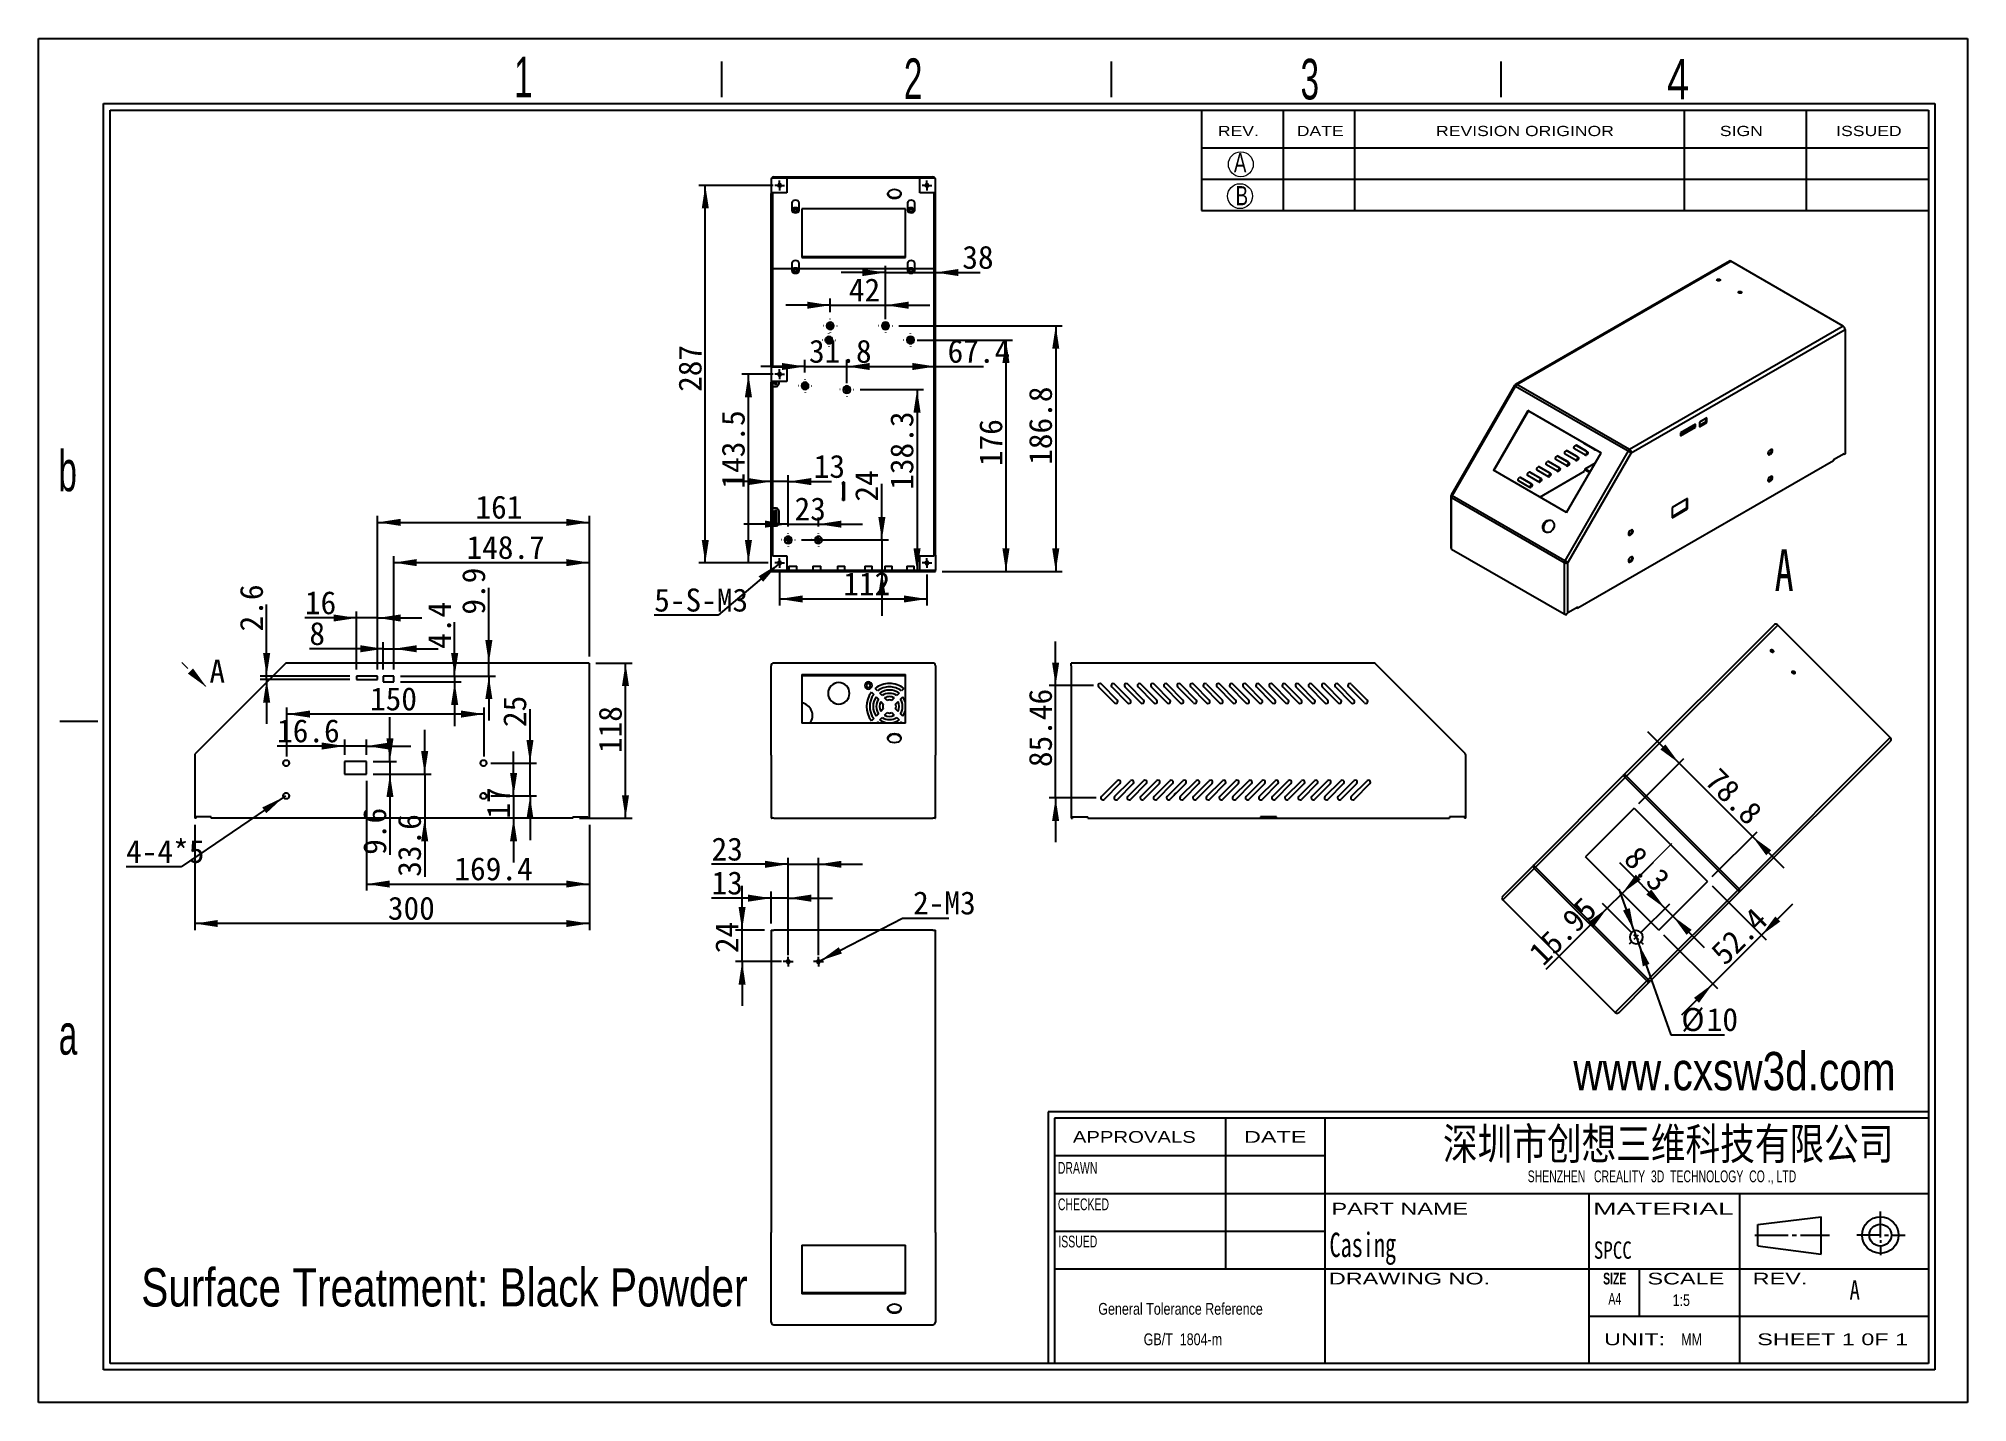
# Model space of a CAD drawing. Header units: millimetres. Extents: x 2 to 295, y 1 to 209.
import ezdxf

# ---------------------------------------------------------------- set-up
doc = ezdxf.new("R2010")
doc.units = ezdxf.units.MM
for name, pattern in [('CENTER', [10.16, 6.35, -1.27, 1.27, -1.27]), ('CENTERX2', [20.32, 12.7, -2.54, 2.54, -2.54]), ('HIDDEN', [1.905, 1.27, -0.635])]:
    doc.linetypes.add(name, pattern=pattern)
doc.layers.add('DIM', color=5, linetype='Continuous')
doc.layers.add('SLD-0', color=179, linetype='Continuous')
doc.layers.add('中心线', color=1, linetype='CENTER', lineweight=25)
doc.styles.add('SLDTEXTSTYLE0', font='arial.ttf', dxfattribs={"width": 0.7584})
doc.styles.add('SLDTEXTSTYLE1', font='arial.ttf', dxfattribs={"width": 0.63516})
doc.styles.add('SLDTEXTSTYLE10', font='', dxfattribs={"width": 0.8})
doc.styles.add('SLDTEXTSTYLE11', font='', dxfattribs={"width": 0.67})
doc.styles.add('SLDTEXTSTYLE12', font='')
doc.styles.add('SLDTEXTSTYLE2', font='GOTHIC.TTF', dxfattribs={"width": 0.7304})
doc.styles.add('SLDTEXTSTYLE3', font='GOTHIC.TTF', dxfattribs={"width": 0.61171})
doc.styles.add('SLDTEXTSTYLE4', font='arialbd.ttf', dxfattribs={"width": 0.63516})
doc.styles.add('SLDTEXTSTYLE5', font='arial.ttf', dxfattribs={"width": 1.422})
doc.styles.add('SLDTEXTSTYLE6', font='arial.ttf', dxfattribs={"width": 1.2324})
doc.styles.add('SLDTEXTSTYLE7', font='arial.ttf', dxfattribs={"width": 1.7064})
doc.styles.add('SLDTEXTSTYLE8', font='', dxfattribs={"width": 0.8, "bigfont": 'bigfont'})
doc.styles.add('SLDTEXTSTYLE9', font='', dxfattribs={"width": 0.8})
doc.styles.get('SLDTEXTSTYLE10').set_extended_font_data('宋体', bold=True)
doc.styles.get('SLDTEXTSTYLE11').set_extended_font_data('宋体')
doc.styles.get('SLDTEXTSTYLE12').set_extended_font_data('宋体')
doc.styles.get('SLDTEXTSTYLE8').set_extended_font_data('宋体', bold=True)
doc.styles.get('SLDTEXTSTYLE9').set_extended_font_data('宋体')
doc.dimstyles.new('SLDDIMSTYLE0', dxfattribs={"dimtxt": 3.5, "dimasz": 3.5, "dimexe": 0, "dimexo": 0.0625, "dimgap": 0.875, "dimtad": 2, "dimlfac": 5, "dimrnd": 1e-09, "dimzin": 12, "dimdsep": 46, "dimtxsty": 'SLDTEXTSTYLE11', "dimsah": 1, "dimcen": 0.09, "dimadec": 0, "dimazin": 3, "dimtfac": 1, "dimtofl": 0, "dimtmove": 0, "dimatfit": 3, "dimfxl": 0, "dimfrac": 2, "dimtolj": 1, "dimtzin": 12, "dimarcsym": 0})
doc.dimstyles.new('SLDDIMSTYLE1', dxfattribs={"dimtxt": 3.5, "dimasz": 3.5, "dimexe": 0, "dimexo": 0.0625, "dimgap": 0.875, "dimtad": 2, "dimlfac": 5, "dimrnd": 1e-09, "dimzin": 12, "dimdsep": 46, "dimtxsty": 'SLDTEXTSTYLE11', "dimsah": 1, "dimcen": 0.09, "dimadec": 0, "dimazin": 3, "dimtfac": 1, "dimtmove": 0, "dimatfit": 0, "dimfxl": 0, "dimfrac": 2, "dimtolj": 1, "dimtzin": 12, "dimarcsym": 0})
doc.dimstyles.new('SLDDIMSTYLE2', dxfattribs={"dimtxt": 3.5, "dimasz": 3.5, "dimexe": 0, "dimexo": 0.0625, "dimgap": 0.875, "dimtad": 0, "dimtih": 1, "dimtoh": 1, "dimlfac": 5, "dimrnd": 1e-09, "dimzin": 12, "dimdsep": 46, "dimtxsty": 'SLDTEXTSTYLE11', "dimsah": 1, "dimcen": 0, "dimadec": 0, "dimazin": 3, "dimtfac": 1, "dimtofl": 0, "dimtmove": 0, "dimatfit": 3, "dimfxl": 0, "dimfrac": 2, "dimtolj": 1, "dimtzin": 12, "dimarcsym": 0})
doc.dimstyles.new('SLDDIMSTYLE3', dxfattribs={"dimtxt": 3.5, "dimasz": 3.5, "dimexe": 0, "dimexo": 0.0625, "dimgap": 0.875, "dimtad": 0, "dimtih": 1, "dimtoh": 1, "dimlfac": 5, "dimrnd": 1e-09, "dimzin": 12, "dimdsep": 46, "dimtxsty": 'SLDTEXTSTYLE11', "dimsah": 1, "dimcen": 0, "dimadec": 0, "dimazin": 3, "dimtfac": 1, "dimtmove": 0, "dimatfit": 3, "dimfxl": 0, "dimfrac": 2, "dimtolj": 1, "dimtzin": 12, "dimarcsym": 0})

msp = doc.modelspace()

# ---------------------------------------------------------------- texts
at = {"color": 7, "linetype": 'Continuous', "lineweight": 0, "insert": (267.2377, 131.0301), "char_height": 6.35, "attachment_point": 2, "style": 'SLDTEXTSTYLE11'}
msp.add_mtext('A', dxfattribs=at)
at = {"layer": 'SLD-0'}
for s, insert, char_height, attachment_point, style in [('1', (74.111, 205.8988), 6.172, 1, 'SLDTEXTSTYLE3'), ('2', (133.3881, 205.6552), 6.172, 1, 'SLDTEXTSTYLE3'), ('3', (193.7066, 205.5931), 6.172, 1, 'SLDTEXTSTYLE3'), ('4', (249.4405, 205.5869), 6.172, 1, 'SLDTEXTSTYLE2'), ('A', (183.5778, 191.2522), 2.9034, 1, 'SLDTEXTSTYLE2'), ('B', (183.8319, 186.2372), 2.9034, 1, 'SLDTEXTSTYLE2'), ('b', (4.8346, 146.0194), 6.172, 1, 'SLDTEXTSTYLE3'), ('a', (4.8798, 60.3511), 6.172, 1, 'SLDTEXTSTYLE3'), ('深圳市创想三维科技有限公司', (249.6067, 43.0393), 4.82808, 2, 'SLDTEXTSTYLE8'), (' Casing', (202.3288, 27.1097), 3.70417, 2, 'SLDTEXTSTYLE11'), ('SPCC', (241.1838, 25.7759), 2.64583, 2, 'SLDTEXTSTYLE10'), ('A', (277.1784, 19.8537), 2.9104, 1, 'SLDTEXTSTYLE9')]:
    msp.add_mtext(s, dxfattribs=dict(at, insert=insert, char_height=char_height, attachment_point=attachment_point, style=style))
at = {"layer": 'SLD-0', "color": 179}
for s, insert, char_height, attachment_point, style in [('REV.', (181.1288, 195.4001), 1.55363, 1, 'SLDTEXTSTYLE6'), ('DATE', (193.1265, 195.4001), 1.55363, 1, 'SLDTEXTSTYLE6'), ('REVISION ORIGINOR', (214.3082, 195.4001), 1.553633, 1, 'SLDTEXTSTYLE6'), ('SIGN', (257.4664, 195.4001), 1.55363, 1, 'SLDTEXTSTYLE6'), ('ISSUED', (275.1481, 195.4001), 1.55363, 1, 'SLDTEXTSTYLE6'), ('APPROVALS', (168.4266, 42.5627), 1.79265, 2, 'SLDTEXTSTYLE6'), ('DATE', (189.8496, 42.5627), 1.79265, 2, 'SLDTEXTSTYLE5'), ('DRAWN', (159.8036, 37.8529), 1.79265, 2, 'SLDTEXTSTYLE1'), ('SHENZHEN   CREALITY  3D  TECHNOLOGY  CO ., LTD', (248.66, 36.569), 1.792654, 2, 'SLDTEXTSTYLE1'), ('CHECKED', (160.6957, 32.3147), 1.79265, 2, 'SLDTEXTSTYLE1'), ('PART NAME', (208.7939, 31.6454), 1.79265, 2, 'SLDTEXTSTYLE5'), ('MATERIAL', (248.8802, 31.6454), 1.79265, 2, 'SLDTEXTSTYLE7'), ('ISSUED', (159.837, 26.6544), 1.79265, 2, 'SLDTEXTSTYLE1'), ('DRAWING NO.', (210.268, 21.0216), 1.792654, 2, 'SLDTEXTSTYLE5'), ('SIZE', (241.4789, 21.0216), 1.79265, 2, 'SLDTEXTSTYLE4'), ('SCALE', (252.2889, 21.0216), 1.79265, 2, 'SLDTEXTSTYLE5'), ('REV.', (266.6102, 21.0216), 1.79265, 2, 'SLDTEXTSTYLE5'), ('A4', (241.4898, 17.9531), 1.79265, 2, 'SLDTEXTSTYLE1'), ('1:5', (251.5965, 17.7451), 1.79265, 2, 'SLDTEXTSTYLE0'), ('UNIT:', (244.4987, 11.7907), 1.79265, 2, 'SLDTEXTSTYLE5'), ('MM', (253.1609, 11.7907), 1.79265, 2, 'SLDTEXTSTYLE0'), ('SHEET 1 0F 1', (274.62, 11.7907), 1.792654, 2, 'SLDTEXTSTYLE5')]:
    msp.add_mtext(s, dxfattribs=dict(at, insert=insert, char_height=char_height, attachment_point=attachment_point, style=style))
at = {"layer": 'SLD-0', "color": 5, "char_height": 5.820833, "attachment_point": 1, "style": 'SLDTEXTSTYLE0'}
for s, insert in [('www.cxsw3d.com', (235.1831, 54.5847)), ('Surface Treatment: Black Powder', (17.4235, 21.7027))]:
    msp.add_mtext(s, dxfattribs=dict(at, insert=insert))

# ---------------------------------------------------------------- blocks, each defined once
blk = doc.blocks.new('SW_NOTE_0')
at = {"layer": 'SLD-0', "color": 0, "char_height": 1.7927, "attachment_point": 2, "style": 'SLDTEXTSTYLE0'}
for s, insert in [('General Tolerance Reference ', (13.02, 2.31)), (' GB/T  1804-m', (13.11, -2.32))]:
    blk.add_mtext(s, dxfattribs=dict(at, insert=insert))
blk = doc.blocks.new('_D')
at = {"layer": 'DIM'}
for p, q in [((25.56, 89.11), (25.56, 73.11)), ((85.56, 89.11), (85.56, 73.11)), ((85.56, 74.11), (25.56, 74.11))]:
    blk.add_line(p, q, dxfattribs=at)
for points in [[(25.56, 74.11), (29.06, 73.58), (29.06, 74.65)], [(85.56, 74.11), (82.06, 74.65), (82.06, 73.58)]]:
    blk.add_solid(points, dxfattribs=at)
at = {"layer": 'DIM', "insert": (54.92, 78.19), "char_height": 3.5, "attachment_point": 1, "style": 'SLDTEXTSTYLE12'}
blk.add_mtext('300', dxfattribs=at)
blk = doc.blocks.new('_D_1')
at = {"layer": 'DIM'}
for p, q in [((48.36, 101.1), (38.08, 101.1)), ((48.36, 99.75), (48.36, 102.1)), ((51.68, 101.1), (48.36, 101.1)), ((51.68, 99.75), (51.68, 102.1)), ((51.68, 101.1), (58.41, 101.1))]:
    blk.add_line(p, q, dxfattribs=at)
for points in [[(48.36, 101.1), (44.86, 101.64), (44.86, 100.56)], [(51.68, 101.1), (55.18, 100.56), (55.18, 101.64)]]:
    blk.add_solid(points, dxfattribs=at)
at = {"layer": 'DIM', "insert": (38.08, 105.17), "char_height": 3.5, "attachment_point": 1, "style": 'SLDTEXTSTYLE12'}
blk.add_mtext('16.6', dxfattribs=at)
blk = doc.blocks.new('_D_2')
at = {"layer": 'DIM'}
for p, q in [((55.24, 98.75), (55.24, 105.49)), ((52.68, 98.75), (56.24, 98.75)), ((52.68, 96.83), (56.24, 96.83)), ((55.24, 98.75), (55.24, 96.83)), ((55.24, 96.83), (55.24, 84.56))]:
    blk.add_line(p, q, dxfattribs=at)
for points in [[(55.24, 98.75), (55.78, 102.25), (54.71, 102.25)], [(55.24, 96.83), (54.71, 93.33), (55.78, 93.33)]]:
    blk.add_solid(points, dxfattribs=at)
at = {"layer": 'DIM', "insert": (51.17, 84.56), "char_height": 3.5, "attachment_point": 1, "rotation": 90, "style": 'SLDTEXTSTYLE12'}
blk.add_mtext('9.6', dxfattribs=at)
blk = doc.blocks.new('_D_3')
at = {"layer": 'DIM'}
for p, q in [((50.16, 120.57), (42.31, 120.57)), ((50.16, 112.73), (50.16, 121.57)), ((53.36, 120.57), (50.16, 120.57)), ((53.36, 112.73), (53.36, 121.57)), ((53.36, 120.57), (60.09, 120.57))]:
    blk.add_line(p, q, dxfattribs=at)
for points in [[(50.16, 120.57), (46.66, 121.11), (46.66, 120.03)], [(53.36, 120.57), (56.86, 120.03), (56.86, 121.11)]]:
    blk.add_solid(points, dxfattribs=at)
at = {"layer": 'DIM', "insert": (42.31, 124.65), "char_height": 3.5, "attachment_point": 1, "style": 'SLDTEXTSTYLE12'}
blk.add_mtext('16', dxfattribs=at)
blk = doc.blocks.new('_D_4')
at = {"layer": 'DIM'}
for p, q in [((54.22, 115.89), (42.99, 115.89)), ((54.22, 112.73), (54.22, 116.89)), ((54.22, 115.89), (55.82, 115.89)), ((55.82, 112.73), (55.82, 116.89)), ((55.82, 115.89), (62.55, 115.89))]:
    blk.add_line(p, q, dxfattribs=at)
for points in [[(54.22, 115.89), (50.72, 116.43), (50.72, 115.35)], [(55.82, 115.89), (59.32, 115.35), (59.32, 116.43)]]:
    blk.add_solid(points, dxfattribs=at)
at = {"layer": 'DIM', "insert": (42.99, 119.96), "char_height": 3.5, "attachment_point": 1, "style": 'SLDTEXTSTYLE12'}
blk.add_mtext('8', dxfattribs=at)
blk = doc.blocks.new('_D_5')
at = {"layer": 'DIM'}
for p, q in [((70.28, 113.71), (70.28, 125.17)), ((56.82, 111.73), (71.28, 111.73)), ((70.28, 111.73), (70.28, 113.71)), ((70.28, 111.73), (70.28, 105))]:
    blk.add_line(p, q, dxfattribs=at)
for points in [[(70.28, 113.71), (70.82, 117.21), (69.74, 117.21)], [(70.28, 111.73), (69.74, 108.23), (70.82, 108.23)]]:
    blk.add_solid(points, dxfattribs=at)
at = {"layer": 'DIM', "insert": (66.21, 121.08), "char_height": 3.5, "attachment_point": 1, "rotation": 90, "style": 'SLDTEXTSTYLE12'}
blk.add_mtext('9.9', dxfattribs=at)
blk = doc.blocks.new('_D_6')
at = {"layer": 'DIM'}
for p, q in [((86.56, 113.71), (92.06, 113.71)), ((91.06, 90.11), (91.06, 113.71)), ((84.06, 90.11), (92.06, 90.11))]:
    blk.add_line(p, q, dxfattribs=at)
for points in [[(91.06, 113.71), (90.52, 110.21), (91.59, 110.21)], [(91.06, 90.11), (91.59, 93.61), (90.52, 93.61)]]:
    blk.add_solid(points, dxfattribs=at)
at = {"layer": 'DIM', "insert": (86.98, 100.03), "char_height": 3.5, "attachment_point": 1, "rotation": 90, "style": 'SLDTEXTSTYLE12'}
blk.add_mtext('118', dxfattribs=at)
blk = doc.blocks.new('_D_7')
at = {"layer": 'DIM'}
for p, q in [((60.52, 96.83), (60.52, 103.57)), ((52.68, 96.83), (61.52, 96.83)), ((60.52, 96.83), (60.52, 90.11)), ((60.52, 90.11), (60.52, 81.22))]:
    blk.add_line(p, q, dxfattribs=at)
for points in [[(60.52, 96.83), (61.06, 100.33), (59.98, 100.33)], [(60.52, 90.11), (59.98, 86.61), (61.06, 86.61)]]:
    blk.add_solid(points, dxfattribs=at)
at = {"layer": 'DIM', "insert": (56.45, 81.22), "char_height": 3.5, "attachment_point": 1, "rotation": 90, "style": 'SLDTEXTSTYLE12'}
blk.add_mtext('33.6', dxfattribs=at)
blk = doc.blocks.new('_D_8')
at = {"layer": 'DIM'}
for p, q in [((51.68, 95.83), (51.68, 79.11)), ((85.56, 89.11), (85.56, 79.11)), ((51.68, 80.11), (85.56, 80.11))]:
    blk.add_line(p, q, dxfattribs=at)
for points in [[(51.68, 80.11), (55.18, 79.58), (55.18, 80.65)], [(85.56, 80.11), (82.06, 80.65), (82.06, 79.58)]]:
    blk.add_solid(points, dxfattribs=at)
at = {"layer": 'DIM', "insert": (65.04, 84.19), "char_height": 3.5, "attachment_point": 1, "style": 'SLDTEXTSTYLE12'}
blk.add_mtext('169.4', dxfattribs=at)
blk = doc.blocks.new('_D_9')
at = {"layer": 'DIM'}
for p, q in [((55.82, 112.73), (55.82, 129.99)), ((85.56, 114.71), (85.56, 129.99)), ((55.82, 128.99), (85.56, 128.99))]:
    blk.add_line(p, q, dxfattribs=at)
for points in [[(55.82, 128.99), (59.32, 128.45), (59.32, 129.53)], [(85.56, 128.99), (82.06, 129.53), (82.06, 128.45)]]:
    blk.add_solid(points, dxfattribs=at)
at = {"layer": 'DIM', "insert": (66.88, 133.06), "char_height": 3.5, "attachment_point": 1, "style": 'SLDTEXTSTYLE12'}
blk.add_mtext('148.7', dxfattribs=at)
blk = doc.blocks.new('_D_10')
at = {"layer": 'DIM'}
for p, q in [((53.36, 112.73), (53.36, 136.11)), ((53.36, 135.11), (85.56, 135.11)), ((85.56, 114.71), (85.56, 136.11))]:
    blk.add_line(p, q, dxfattribs=at)
for points in [[(53.36, 135.11), (56.86, 134.57), (56.86, 135.65)], [(85.56, 135.11), (82.06, 135.65), (82.06, 134.57)]]:
    blk.add_solid(points, dxfattribs=at)
at = {"layer": 'DIM', "insert": (68.24, 139.18), "char_height": 3.5, "attachment_point": 1, "style": 'SLDTEXTSTYLE12'}
blk.add_mtext('161', dxfattribs=at)
blk = doc.blocks.new('_D_11')
at = {"layer": 'DIM'}
for p, q in [((65.08, 111.73), (65.08, 119.96)), ((56.82, 111.73), (66.08, 111.73)), ((65.08, 111.73), (65.08, 110.85)), ((56.82, 110.85), (66.08, 110.85)), ((65.08, 110.85), (65.08, 104.12))]:
    blk.add_line(p, q, dxfattribs=at)
for points in [[(65.08, 111.73), (65.62, 115.23), (64.54, 115.23)], [(65.08, 110.85), (64.54, 107.35), (65.62, 107.35)]]:
    blk.add_solid(points, dxfattribs=at)
at = {"layer": 'DIM', "insert": (61.01, 115.88), "char_height": 3.5, "attachment_point": 1, "rotation": 90, "style": 'SLDTEXTSTYLE12'}
blk.add_mtext('4.4', dxfattribs=at)
blk = doc.blocks.new('_D_12')
at = {"layer": 'DIM'}
for p, q in [((36.49, 111.73), (36.49, 122.62)), ((49.16, 111.73), (35.49, 111.73)), ((36.49, 111.21), (36.49, 111.73)), ((49.16, 111.21), (35.49, 111.21)), ((36.49, 111.21), (36.49, 104.48))]:
    blk.add_line(p, q, dxfattribs=at)
for points in [[(36.49, 111.73), (37.03, 115.23), (35.95, 115.23)], [(36.49, 111.21), (35.95, 107.71), (37.03, 107.71)]]:
    blk.add_solid(points, dxfattribs=at)
at = {"layer": 'DIM', "insert": (32.42, 118.53), "char_height": 3.5, "attachment_point": 1, "rotation": 90, "style": 'SLDTEXTSTYLE12'}
blk.add_mtext('2.6', dxfattribs=at)
blk = doc.blocks.new('_D_13')
at = {"layer": 'DIM'}
for p, q in [((76.54, 98.51), (76.54, 106.71)), ((70.56, 98.51), (77.54, 98.51)), ((76.54, 93.51), (76.54, 98.51)), ((70.56, 93.51), (77.54, 93.51)), ((76.54, 93.51), (76.54, 86.78))]:
    blk.add_line(p, q, dxfattribs=at)
for points in [[(76.54, 98.51), (77.07, 102.01), (76, 102.01)], [(76.54, 93.51), (76, 90.01), (77.07, 90.01)]]:
    blk.add_solid(points, dxfattribs=at)
at = {"layer": 'DIM', "insert": (72.46, 103.99), "char_height": 3.5, "attachment_point": 1, "rotation": 90, "style": 'SLDTEXTSTYLE12'}
blk.add_mtext('25', dxfattribs=at)
blk = doc.blocks.new('_D_14')
at = {"layer": 'DIM'}
for p, q in [((39.56, 99.51), (39.56, 106.96)), ((69.56, 105.96), (39.56, 105.96)), ((69.56, 99.51), (69.56, 106.96))]:
    blk.add_line(p, q, dxfattribs=at)
for points in [[(39.56, 105.96), (43.06, 105.42), (43.06, 106.5)], [(69.56, 105.96), (66.06, 106.5), (66.06, 105.42)]]:
    blk.add_solid(points, dxfattribs=at)
at = {"layer": 'DIM', "insert": (52.21, 110.03), "char_height": 3.5, "attachment_point": 1, "style": 'SLDTEXTSTYLE12'}
blk.add_mtext('150', dxfattribs=at)
blk = doc.blocks.new('_D_15')
at = {"layer": 'DIM'}
for p, q in [((74.04, 93.51), (74.04, 100.25)), ((70.56, 93.51), (75.04, 93.51)), ((74.04, 93.51), (74.04, 90.11)), ((74.04, 90.11), (74.04, 83.38))]:
    blk.add_line(p, q, dxfattribs=at)
for points in [[(74.04, 93.51), (74.58, 97.01), (73.5, 97.01)], [(74.04, 90.11), (73.5, 86.61), (74.58, 86.61)]]:
    blk.add_solid(points, dxfattribs=at)
at = {"layer": 'DIM', "insert": (69.97, 90.07), "char_height": 3.5, "attachment_point": 1, "rotation": 90, "style": 'SLDTEXTSTYLE12'}
blk.add_mtext('17', dxfattribs=at)
blk = doc.blocks.new('_D_16')
at = {"layer": 'DIM'}
for p, q in [((39.02, 93.29), (23.51, 82.75)), ((39.36, 93.51), (39.02, 93.29)), ((23.51, 82.75), (15.12, 82.75))]:
    blk.add_line(p, q, dxfattribs=at)
blk.add_solid([(39.02, 93.29), (35.83, 91.77), (36.43, 90.88)], dxfattribs=at)
at = {"layer": 'DIM', "insert": (15.12, 86.82), "char_height": 3.5, "attachment_point": 1, "style": 'SLDTEXTSTYLE12'}
blk.add_mtext('4-4*5', dxfattribs=at)
blk = doc.blocks.new('SW_PROJECTIONARROW_0')
at = {"color": 0, "linetype": 'HIDDEN', "lineweight": 18}
blk.add_line((23.61, 113.8), (27.37, 110.04), dxfattribs=at)
blk.add_line((23.61, 113.8), (27.37, 110.04), dxfattribs=at)
blk.add_line((23.61, 113.8), (27.37, 110.04), dxfattribs=at)
at = {"color": 0, "linetype": 'Continuous', "lineweight": 25}
blk.add_solid([(27.37, 110.04), (25.29, 112.91), (24.5, 112.12)], dxfattribs=at)
blk.add_solid([(27.37, 110.04), (25.29, 112.91), (24.5, 112.12)], dxfattribs=at)
at = {"color": 0, "linetype": 'Continuous', "lineweight": 25, "insert": (27.79, 114.22), "char_height": 3.5, "attachment_point": 1, "style": 'SLDTEXTSTYLE12'}
blk.add_mtext('A', dxfattribs=at)
blk.add_mtext('A', dxfattribs=at)
blk = doc.blocks.new('_D_17')
at = {"layer": 'DIM'}
for p, q in [((114.49, 127.94), (114.49, 122.46)), ((136.89, 127.19), (136.89, 122.46)), ((114.49, 123.46), (136.89, 123.46))]:
    blk.add_line(p, q, dxfattribs=at)
for points in [[(114.49, 123.46), (117.99, 122.92), (117.99, 124)], [(136.89, 123.46), (133.39, 124), (133.39, 122.92)]]:
    blk.add_solid(points, dxfattribs=at)
at = {"layer": 'DIM', "insert": (124.17, 127.53), "char_height": 3.5, "attachment_point": 1, "style": 'SLDTEXTSTYLE12'}
blk.add_mtext('112', dxfattribs=at)
blk = doc.blocks.new('_D_18')
at = {"layer": 'DIM'}
for p, q in [((113.49, 157.64), (108.75, 157.64)), ((109.75, 128.94), (109.75, 157.64)), ((112.74, 128.94), (108.75, 128.94))]:
    blk.add_line(p, q, dxfattribs=at)
for points in [[(109.75, 157.64), (109.21, 154.14), (110.29, 154.14)], [(109.75, 128.94), (110.29, 132.44), (109.21, 132.44)]]:
    blk.add_solid(points, dxfattribs=at)
at = {"layer": 'DIM', "insert": (105.68, 140.25), "char_height": 3.5, "attachment_point": 1, "rotation": 90, "style": 'SLDTEXTSTYLE12'}
blk.add_mtext('143.5', dxfattribs=at)
blk = doc.blocks.new('_D_19')
at = {"layer": 'DIM'}
for p, q in [((113.49, 186.34), (102.19, 186.34)), ((103.19, 128.94), (103.19, 186.34)), ((112.74, 128.94), (102.19, 128.94))]:
    blk.add_line(p, q, dxfattribs=at)
for points in [[(103.19, 186.34), (102.65, 182.84), (103.73, 182.84)], [(103.19, 128.94), (103.73, 132.44), (102.65, 132.44)]]:
    blk.add_solid(points, dxfattribs=at)
at = {"layer": 'DIM', "insert": (99.12, 154.95), "char_height": 3.5, "attachment_point": 1, "rotation": 90, "style": 'SLDTEXTSTYLE12'}
blk.add_mtext('287', dxfattribs=at)
blk = doc.blocks.new('_D_20')
at = {"layer": 'DIM'}
for p, q in [((115.79, 134.49), (115.79, 135.84)), ((120.39, 134.49), (120.39, 135.84)), ((115.79, 134.84), (109.06, 134.84)), ((115.79, 134.84), (120.39, 134.84)), ((120.39, 134.84), (127.12, 134.84))]:
    blk.add_line(p, q, dxfattribs=at)
for points in [[(115.79, 134.84), (112.29, 135.38), (112.29, 134.3)], [(120.39, 134.84), (123.89, 134.3), (123.89, 135.38)]]:
    blk.add_solid(points, dxfattribs=at)
at = {"layer": 'DIM', "insert": (116.76, 138.91), "char_height": 3.5, "attachment_point": 1, "style": 'SLDTEXTSTYLE12'}
blk.add_mtext('23', dxfattribs=at)
blk = doc.blocks.new('_D_21')
at = {"layer": 'DIM'}
for p, q in [((118.35, 158.81), (111.62, 158.81)), ((118.35, 157.91), (118.35, 159.81)), ((118.35, 158.81), (124.71, 158.81)), ((124.71, 156.3), (124.71, 159.81)), ((124.71, 158.81), (131.44, 158.81))]:
    blk.add_line(p, q, dxfattribs=at)
for points in [[(118.35, 158.81), (114.85, 159.35), (114.85, 158.27)], [(124.71, 158.81), (128.21, 158.27), (128.21, 159.35)]]:
    blk.add_solid(points, dxfattribs=at)
at = {"layer": 'DIM', "insert": (118.96, 162.88), "char_height": 3.5, "attachment_point": 1, "style": 'SLDTEXTSTYLE12'}
blk.add_mtext('31.8', dxfattribs=at)
blk = doc.blocks.new('_D_22')
at = {"layer": 'DIM'}
for p, q in [((122.19, 168.13), (115.46, 168.13)), ((122.19, 167.05), (122.19, 169.13)), ((122.19, 168.13), (130.59, 168.13)), ((130.59, 166), (130.59, 169.13)), ((130.59, 168.13), (137.32, 168.13))]:
    blk.add_line(p, q, dxfattribs=at)
for points in [[(122.19, 168.13), (118.69, 168.67), (118.69, 167.59)], [(130.59, 168.13), (134.09, 167.59), (134.09, 168.67)]]:
    blk.add_solid(points, dxfattribs=at)
at = {"layer": 'DIM', "insert": (125.02, 172.2), "char_height": 3.5, "attachment_point": 1, "style": 'SLDTEXTSTYLE12'}
blk.add_mtext('42', dxfattribs=at)
blk = doc.blocks.new('_D_23')
at = {"layer": 'DIM'}
for p, q in [((114.3, 128.78), (105.17, 120.98)), ((114.49, 128.94), (114.3, 128.78)), ((105.17, 120.98), (95.42, 120.98))]:
    blk.add_line(p, q, dxfattribs=at)
blk.add_solid([(114.3, 128.78), (111.29, 126.91), (111.99, 126.09)], dxfattribs=at)
at = {"layer": 'DIM', "insert": (95.42, 125.05), "char_height": 3.5, "attachment_point": 1, "style": 'SLDTEXTSTYLE12'}
blk.add_mtext('5-S-M3', dxfattribs=at)
blk = doc.blocks.new('_D_24')
at = {"layer": 'DIM'}
for p, q in [((113.19, 141.31), (106.46, 141.31)), ((115.79, 141.31), (113.19, 141.31)), ((115.79, 134.49), (115.79, 142.31)), ((115.79, 141.31), (122.4, 141.31))]:
    blk.add_line(p, q, dxfattribs=at)
for points in [[(113.19, 141.31), (109.69, 141.85), (109.69, 140.77)], [(115.79, 141.31), (119.29, 140.77), (119.29, 141.85)]]:
    blk.add_solid(points, dxfattribs=at)
at = {"layer": 'DIM', "insert": (119.68, 145.38), "char_height": 3.5, "attachment_point": 1, "style": 'SLDTEXTSTYLE12'}
blk.add_mtext('13', dxfattribs=at)
blk = doc.blocks.new('_D_25')
at = {"layer": 'DIM'}
for p, q in [((130.04, 132.44), (130.04, 140.99)), ((117.84, 132.44), (131.04, 132.44)), ((130.04, 132.44), (130.04, 127.64)), ((130.04, 127.64), (130.04, 120.91))]:
    blk.add_line(p, q, dxfattribs=at)
for points in [[(130.04, 132.44), (130.58, 135.94), (129.5, 135.94)], [(130.04, 127.64), (129.5, 124.14), (130.58, 124.14)]]:
    blk.add_solid(points, dxfattribs=at)
at = {"layer": 'DIM', "insert": (125.97, 138.27), "char_height": 3.5, "attachment_point": 1, "rotation": 90, "style": 'SLDTEXTSTYLE12'}
blk.add_mtext('24', dxfattribs=at)
blk = doc.blocks.new('_D_26')
at = {"layer": 'DIM'}
for p, q in [((126.76, 155.3), (136.39, 155.3)), ((135.39, 155.3), (135.39, 127.64))]:
    blk.add_line(p, q, dxfattribs=at)
for points in [[(135.39, 155.3), (134.85, 151.8), (135.93, 151.8)], [(135.39, 127.64), (135.93, 131.14), (134.85, 131.14)]]:
    blk.add_solid(points, dxfattribs=at)
at = {"layer": 'DIM', "insert": (131.32, 140.06), "char_height": 3.5, "attachment_point": 1, "rotation": 90, "style": 'SLDTEXTSTYLE12'}
blk.add_mtext('138.3', dxfattribs=at)
blk = doc.blocks.new('_D_27')
at = {"layer": 'DIM'}
for p, q in [((124.71, 157.35), (124.71, 159.81)), ((124.71, 158.81), (138.19, 158.81)), ((138.19, 158.81), (145.48, 158.81))]:
    blk.add_line(p, q, dxfattribs=at)
for points in [[(124.71, 158.81), (128.21, 158.27), (128.21, 159.35)], [(138.19, 158.81), (134.69, 159.35), (134.69, 158.27)]]:
    blk.add_solid(points, dxfattribs=at)
at = {"layer": 'DIM', "insert": (140.04, 162.88), "char_height": 3.5, "attachment_point": 1, "style": 'SLDTEXTSTYLE12'}
blk.add_mtext('67.4', dxfattribs=at)
blk = doc.blocks.new('_D_28')
at = {"layer": 'DIM'}
for p, q in [((135.39, 162.84), (149.91, 162.84)), ((148.91, 162.84), (148.91, 127.64)), ((139.19, 127.64), (149.91, 127.64))]:
    blk.add_line(p, q, dxfattribs=at)
for points in [[(148.91, 162.84), (148.37, 159.34), (149.45, 159.34)], [(148.91, 127.64), (149.45, 131.14), (148.37, 131.14)]]:
    blk.add_solid(points, dxfattribs=at)
at = {"layer": 'DIM', "insert": (144.84, 143.66), "char_height": 3.5, "attachment_point": 1, "rotation": 90, "style": 'SLDTEXTSTYLE12'}
blk.add_mtext('176', dxfattribs=at)
blk = doc.blocks.new('_D_29')
at = {"layer": 'DIM'}
for p, q in [((130.59, 173.1), (123.86, 173.1)), ((130.59, 167.05), (130.59, 174.1)), ((130.59, 173.1), (138.19, 173.1)), ((138.19, 173.1), (145, 173.1))]:
    blk.add_line(p, q, dxfattribs=at)
for points in [[(130.59, 173.1), (127.09, 173.64), (127.09, 172.56)], [(138.19, 173.1), (141.69, 172.56), (141.69, 173.64)]]:
    blk.add_solid(points, dxfattribs=at)
at = {"layer": 'DIM', "insert": (142.27, 177.17), "char_height": 3.5, "attachment_point": 1, "style": 'SLDTEXTSTYLE12'}
blk.add_mtext('38', dxfattribs=at)
blk = doc.blocks.new('_D_30')
at = {"layer": 'DIM'}
for p, q in [((132.64, 165), (157.48, 165)), ((156.48, 165), (156.48, 127.64)), ((139.19, 127.64), (157.48, 127.64))]:
    blk.add_line(p, q, dxfattribs=at)
for points in [[(156.48, 165), (155.94, 161.5), (157.02, 161.5)], [(156.48, 127.64), (157.02, 131.14), (155.94, 131.14)]]:
    blk.add_solid(points, dxfattribs=at)
at = {"layer": 'DIM', "insert": (152.4, 143.86), "char_height": 3.5, "attachment_point": 1, "rotation": 90, "style": 'SLDTEXTSTYLE12'}
blk.add_mtext('186.8', dxfattribs=at)
blk = doc.blocks.new('SW_CENTERMARKSYMBOL_0')
at = {"layer": '中心线', "color": 0}
for p, q in [((-0.5, 0), (-0.75, 0)), ((0, 0), (-0.5, 0)), ((0, 0.5), (0, 0.75)), ((0, 0), (0, 0.5)), ((0, 0), (0, -0.5)), ((0, 0), (0.5, 0)), ((0.5, 0), (0.75, 0)), ((0, -0.5), (0, -0.75))]:
    blk.add_line(p, q, dxfattribs=at)
blk = doc.blocks.new('SW_CENTERMARKSYMBOL_1')
at = {"layer": '中心线', "color": 0}
for p, q in [((-0.5, 0), (-0.75, 0)), ((0, 0), (-0.5, 0)), ((0, 0.5), (0, 0.75)), ((0, 0), (0, 0.5)), ((0, 0), (0, -0.5)), ((0, 0), (0.5, 0)), ((0.5, 0), (0.75, 0)), ((0, -0.5), (0, -0.75))]:
    blk.add_line(p, q, dxfattribs=at)
blk = doc.blocks.new('SW_CENTERMARKSYMBOL_2')
at = {"layer": '中心线', "color": 0}
for p, q in [((-0.5, 0), (-0.75, 0)), ((0, 0), (-0.5, 0)), ((0, 0.5), (0, 0.75)), ((0, 0), (0, 0.5)), ((0, 0), (0, -0.5)), ((0, 0), (0.5, 0)), ((0.5, 0), (0.75, 0)), ((0, -0.5), (0, -0.75))]:
    blk.add_line(p, q, dxfattribs=at)
blk = doc.blocks.new('SW_CENTERMARKSYMBOL_3')
at = {"layer": '中心线', "color": 0}
for p, q in [((-0.5, 0), (-0.75, 0)), ((0, 0), (-0.5, 0)), ((0, 0.5), (0, 0.75)), ((0, 0), (0, 0.5)), ((0, 0), (0, -0.5)), ((0, 0), (0.5, 0)), ((0.5, 0), (0.75, 0)), ((0, -0.5), (0, -0.75))]:
    blk.add_line(p, q, dxfattribs=at)
blk = doc.blocks.new('SW_CENTERMARKSYMBOL_4')
at = {"layer": '中心线', "color": 0}
for p, q in [((-0.5, 0), (-0.75, 0)), ((0, 0), (-0.5, 0)), ((0, 0.5), (0, 0.75)), ((0, 0), (0, 0.5)), ((0, 0), (0, -0.5)), ((0, 0), (0.5, 0)), ((0.5, 0), (0.75, 0)), ((0, -0.5), (0, -0.75))]:
    blk.add_line(p, q, dxfattribs=at)
blk = doc.blocks.new('SW_CENTERMARKSYMBOL_5')
at = {"layer": '中心线', "color": 0}
for p, q in [((-1, 0), (-1.05, 0)), ((0, 0), (-0.5, 0)), ((0, 1), (0, 1.05)), ((0, 0), (0, 0.5)), ((0, 0), (0, -0.5)), ((0, 0), (0.5, 0)), ((1, 0), (1.05, 0)), ((0, -1), (0, -1.05))]:
    blk.add_line(p, q, dxfattribs=at)
blk = doc.blocks.new('SW_CENTERMARKSYMBOL_6')
at = {"layer": '中心线', "color": 0}
for p, q in [((-1, 0), (-1.05, 0)), ((0, 0), (-0.5, 0)), ((0, 1), (0, 1.05)), ((0, 0), (0, 0.5)), ((0, 0), (0, -0.5)), ((0, 0), (0.5, 0)), ((1, 0), (1.05, 0)), ((0, -1), (0, -1.05))]:
    blk.add_line(p, q, dxfattribs=at)
blk = doc.blocks.new('SW_CENTERMARKSYMBOL_7')
at = {"layer": '中心线', "color": 0}
for p, q in [((-1, 0), (-1.05, 0)), ((0, 0), (-0.5, 0)), ((0, 1), (0, 1.05)), ((0, 0), (0, 0.5)), ((0, 0), (0, -0.5)), ((0, 0), (0.5, 0)), ((1, 0), (1.05, 0)), ((0, -1), (0, -1.05))]:
    blk.add_line(p, q, dxfattribs=at)
blk = doc.blocks.new('SW_CENTERMARKSYMBOL_8')
at = {"layer": '中心线', "color": 0}
for p, q in [((-1, 0), (-1.05, 0)), ((0, 0), (-0.5, 0)), ((0, 1), (0, 1.05)), ((0, 0), (0, 0.5)), ((0, 0), (0, -0.5)), ((0, 0), (0.5, 0)), ((1, 0), (1.05, 0)), ((0, -1), (0, -1.05))]:
    blk.add_line(p, q, dxfattribs=at)
blk = doc.blocks.new('SW_CENTERMARKSYMBOL_9')
at = {"layer": '中心线', "color": 0}
for p, q in [((-1, 0), (-1.05, 0)), ((0, 0), (-0.5, 0)), ((0, 1), (0, 1.05)), ((0, 0), (0, 0.5)), ((0, 0), (0, -0.5)), ((0, 0), (0.5, 0)), ((1, 0), (1.05, 0)), ((0, -1), (0, -1.05))]:
    blk.add_line(p, q, dxfattribs=at)
blk = doc.blocks.new('SW_CENTERMARKSYMBOL_10')
at = {"layer": '中心线', "color": 0}
for p, q in [((-1, 0), (-1.05, 0)), ((0, 0), (-0.5, 0)), ((0, 1), (0, 1.05)), ((0, 0), (0, 0.5)), ((0, 0), (0, -0.5)), ((0, 0), (0.5, 0)), ((1, 0), (1.05, 0)), ((0, -1), (0, -1.05))]:
    blk.add_line(p, q, dxfattribs=at)
blk = doc.blocks.new('SW_CENTERMARKSYMBOL_11')
at = {"layer": '中心线', "color": 0}
for p, q in [((-1, 0), (-1.05, 0)), ((0, 0), (-0.5, 0)), ((0, 1), (0, 1.05)), ((0, 0), (0, 0.5)), ((0, 0), (0, -0.5)), ((0, 0), (0.5, 0)), ((1, 0), (1.05, 0)), ((0, -1), (0, -1.05))]:
    blk.add_line(p, q, dxfattribs=at)
blk = doc.blocks.new('SW_CENTERMARKSYMBOL_12')
at = {"layer": '中心线', "color": 0}
for p, q in [((-1, 0), (-1.05, 0)), ((0, 0), (-0.5, 0)), ((0, 1), (0, 1.05)), ((0, 0), (0, 0.5)), ((0, 0), (0, -0.5)), ((0, 0), (0.5, 0)), ((1, 0), (1.05, 0)), ((0, -1), (0, -1.05))]:
    blk.add_line(p, q, dxfattribs=at)
blk = doc.blocks.new('_D_31')
at = {"layer": 'DIM'}
for p, q in [((156.46, 110.29), (156.46, 117.02)), ((162.21, 110.29), (155.46, 110.29)), ((156.46, 93.2), (156.46, 110.29)), ((162.63, 93.2), (155.46, 93.2)), ((156.46, 93.2), (156.46, 86.47))]:
    blk.add_line(p, q, dxfattribs=at)
for points in [[(156.46, 110.29), (157, 113.79), (155.92, 113.79)], [(156.46, 93.2), (155.92, 89.7), (157, 89.7)]]:
    blk.add_solid(points, dxfattribs=at)
at = {"layer": 'DIM', "insert": (152.39, 97.9), "char_height": 3.5, "attachment_point": 1, "rotation": 90, "style": 'SLDTEXTSTYLE12'}
blk.add_mtext('85.46', dxfattribs=at)
blk = doc.blocks.new('_D_32')
at = {"layer": 'DIM'}
for p, q in [((115.79, 83.12), (104.14, 83.12)), ((115.79, 70.07), (115.79, 84.12)), ((115.79, 83.12), (120.39, 83.12)), ((120.39, 69.32), (120.39, 84.12)), ((120.39, 83.12), (127.12, 83.12))]:
    blk.add_line(p, q, dxfattribs=at)
for points in [[(115.79, 83.12), (112.29, 83.65), (112.29, 82.58)], [(120.39, 83.12), (123.89, 82.58), (123.89, 83.65)]]:
    blk.add_solid(points, dxfattribs=at)
at = {"layer": 'DIM', "insert": (104.14, 87.19), "char_height": 3.5, "attachment_point": 1, "style": 'SLDTEXTSTYLE12'}
blk.add_mtext('23', dxfattribs=at)
blk = doc.blocks.new('_D_33')
at = {"layer": 'DIM'}
for p, q in [((108.79, 73.12), (108.79, 79.85)), ((112.19, 73.12), (107.79, 73.12)), ((108.79, 68.32), (108.79, 73.12)), ((114.79, 68.32), (107.79, 68.32)), ((108.79, 68.32), (108.79, 61.58))]:
    blk.add_line(p, q, dxfattribs=at)
for points in [[(108.79, 73.12), (109.32, 76.62), (108.25, 76.62)], [(108.79, 68.32), (108.25, 64.82), (109.32, 64.82)]]:
    blk.add_solid(points, dxfattribs=at)
at = {"layer": 'DIM', "insert": (104.71, 69.61), "char_height": 3.5, "attachment_point": 1, "rotation": 90, "style": 'SLDTEXTSTYLE12'}
blk.add_mtext('24', dxfattribs=at)
blk = doc.blocks.new('_D_34')
at = {"layer": 'DIM'}
for p, q in [((113.19, 77.97), (104.14, 77.97)), ((113.19, 74.12), (113.19, 78.97)), ((115.79, 77.97), (113.19, 77.97)), ((115.79, 69.32), (115.79, 78.97)), ((115.79, 77.97), (122.52, 77.97))]:
    blk.add_line(p, q, dxfattribs=at)
for points in [[(113.19, 77.97), (109.69, 78.51), (109.69, 77.43)], [(115.79, 77.97), (119.29, 77.43), (119.29, 78.51)]]:
    blk.add_solid(points, dxfattribs=at)
at = {"layer": 'DIM', "insert": (104.14, 82.04), "char_height": 3.5, "attachment_point": 1, "style": 'SLDTEXTSTYLE12'}
blk.add_mtext('13', dxfattribs=at)
blk = doc.blocks.new('_D_35')
at = {"layer": 'DIM'}
for p, q in [((120.62, 68.43), (133.2, 74.92)), ((133.2, 74.92), (140.23, 74.92)), ((120.39, 68.32), (120.62, 68.43))]:
    blk.add_line(p, q, dxfattribs=at)
blk.add_solid([(120.62, 68.43), (123.97, 69.56), (123.48, 70.51)], dxfattribs=at)
at = {"layer": 'DIM', "insert": (134.79, 79), "char_height": 3.5, "attachment_point": 1, "style": 'SLDTEXTSTYLE12'}
blk.add_mtext('2-M3', dxfattribs=at)
blk = doc.blocks.new('SW_CENTERMARKSYMBOL_13')
at = {"layer": '中心线', "color": 0}
for p, q in [((-0.5, 0), (-0.75, 0)), ((0, 0), (-0.5, 0)), ((0, 0.5), (0, 0.75)), ((0, 0), (0, 0.5)), ((0, 0), (0, -0.5)), ((0, 0), (0.5, 0)), ((0.5, 0), (0.75, 0)), ((0, -0.5), (0, -0.75))]:
    blk.add_line(p, q, dxfattribs=at)
blk = doc.blocks.new('SW_CENTERMARKSYMBOL_14')
at = {"layer": '中心线', "color": 0}
for p, q in [((-0.5, 0), (-0.75, 0)), ((0, 0), (-0.5, 0)), ((0, 0.5), (0, 0.75)), ((0, 0), (0, 0.5)), ((0, 0), (0, -0.5)), ((0, 0), (0.5, 0)), ((0.5, 0), (0.75, 0)), ((0, -0.5), (0, -0.75))]:
    blk.add_line(p, q, dxfattribs=at)
blk = doc.blocks.new('_D_36')
at = {"layer": 'DIM'}
for p, q in [((256.3, 79.82), (264.5, 71.62)), ((263.79, 72.33), (268.55, 77.09)), ((248.89, 72.41), (257.09, 64.21)), ((256.38, 64.92), (263.79, 72.33)), ((256.38, 64.92), (251.62, 60.16))]:
    blk.add_line(p, q, dxfattribs=at)
for points in [[(263.79, 72.33), (266.65, 74.42), (265.89, 75.19)], [(256.38, 64.92), (253.53, 62.82), (254.29, 62.06)]]:
    blk.add_solid(points, dxfattribs=at)
at = {"layer": 'DIM', "insert": (255.77, 70.07), "char_height": 3.5, "attachment_point": 1, "rotation": 45, "style": 'SLDTEXTSTYLE12'}
blk.add_mtext('52.4', dxfattribs=at)
blk = doc.blocks.new('_D_37')
at = {"layer": 'DIM'}
for p, q in [((251.27, 98.49), (246.51, 103.25)), ((245.16, 92.38), (251.98, 99.2)), ((262.41, 87.35), (251.27, 98.49)), ((256.3, 81.24), (263.12, 88.05)), ((262.41, 87.35), (267.17, 82.59))]:
    blk.add_line(p, q, dxfattribs=at)
for points in [[(251.27, 98.49), (249.18, 101.35), (248.41, 100.59)], [(262.41, 87.35), (264.51, 84.49), (265.27, 85.25)]]:
    blk.add_solid(points, dxfattribs=at)
at = {"layer": 'DIM', "insert": (257.46, 98.06), "char_height": 3.5, "attachment_point": 1, "rotation": 315, "style": 'SLDTEXTSTYLE12'}
blk.add_mtext('78.8', dxfattribs=at)
blk = doc.blocks.new('_D_38')
at = {"layer": 'DIM'}
for p, q in [((249.14, 76.42), (242.24, 83.32)), ((245.46, 72.74), (249.84, 77.12)), ((249.14, 76.42), (250.31, 75.24)), ((250.31, 75.24), (255.07, 70.48))]:
    blk.add_line(p, q, dxfattribs=at)
for points in [[(249.14, 76.42), (247.04, 79.27), (246.28, 78.51)], [(250.31, 75.24), (252.4, 72.39), (253.16, 73.15)]]:
    blk.add_solid(points, dxfattribs=at)
at = {"layer": 'DIM', "insert": (245.12, 86.2), "char_height": 3.5, "attachment_point": 1, "rotation": 315, "style": 'SLDTEXTSTYLE12'}
blk.add_mtext('8.3', dxfattribs=at)
blk = doc.blocks.new('_D_39')
at = {"layer": 'DIM'}
for p, q in [((242.6, 78.7), (247.36, 83.46)), ((240.34, 76.45), (231, 67.11)), ((244.05, 72.74), (239.63, 77.16)), ((242.6, 78.7), (240.34, 76.45))]:
    blk.add_line(p, q, dxfattribs=at)
for points in [[(242.6, 78.7), (245.45, 80.8), (244.69, 81.56)], [(240.34, 76.45), (237.49, 74.35), (238.25, 73.59)]]:
    blk.add_solid(points, dxfattribs=at)
at = {"layer": 'DIM', "insert": (228.12, 69.99), "char_height": 3.5, "attachment_point": 1, "rotation": 45, "style": 'SLDTEXTSTYLE12'}
blk.add_mtext('15.95', dxfattribs=at)
blk = doc.blocks.new('_D_40')
at = {"layer": 'DIM'}
for p, q in [((244.42, 72.98), (242.17, 79.32)), ((244.42, 72.98), (245.09, 71.09)), ((245.09, 71.09), (250.01, 57.2)), ((250.01, 57.2), (258.19, 57.2))]:
    blk.add_line(p, q, dxfattribs=at)
blk.add_arc((244.75, 72.04), 1, 270, 334.5193, dxfattribs=at)
for points in [[(244.42, 72.98), (243.76, 76.46), (242.74, 76.1)], [(245.09, 71.09), (245.75, 67.61), (246.76, 67.97)]]:
    blk.add_solid(points, dxfattribs=at)
at = {"layer": 'DIM', "char_height": 3.5, "attachment_point": 1, "style": 'SLDTEXTSTYLE12'}
for s, insert in [('%%c', (251.6, 61.27)), ('10', (255.47, 61.27))]:
    blk.add_mtext(s, dxfattribs=dict(at, insert=insert))
blk = doc.blocks.new('SW_CENTERMARKSYMBOL_15')
at = {"layer": '中心线', "color": 0}
for p, q in [((-0.71, 0.71), (-1.06, 1.06)), ((0, 0), (-0.35, 0.35)), ((0, 0), (-0.35, -0.35)), ((0, 0), (0.35, 0.35)), ((0, 0), (0.35, -0.35)), ((0.71, 0.71), (1.06, 1.06)), ((-0.71, -0.71), (-1.06, -1.06)), ((0.71, -0.71), (1.06, -1.06))]:
    blk.add_line(p, q, dxfattribs=at)

# ---------------------------------------------------------------- dimensions: what is measured, and where the dimension line sits
at = {"layer": 'DIM'}
for base, p1, p2, angle, dimstyle, picture, middle in [((103.1931, 186.3394), (113.7431, 128.9394), (114.4931, 186.3394), 90, 'SLDDIMSTYLE0', '_D_19', (103.1931, 156.9922)), ((156.4768, 127.6394), (131.6431, 164.9994), (138.1931, 127.6394), 90, 'SLDDIMSTYLE0', '_D_30', (156.4768, 147.2665)), ((148.9127, 127.6394), (134.3931, 162.8394), (138.1931, 127.6394), 90, 'SLDDIMSTYLE0', '_D_28', (148.9127, 145.6977)), ((109.7484, 157.6394), (113.7431, 128.9394), (114.4931, 157.6394), 90, 'SLDDIMSTYLE0', '_D_18', (109.7484, 143.6576)), ((135.3912, 127.6394), (125.7631, 155.2994), (138.1931, 127.6394), 90, 'SLDDIMSTYLE0', '_D_26', (135.3912, 143.4675)), ((130.0405, 127.6394), (116.8431, 132.4394), (138.1931, 127.6394), 90, 'SLDDIMSTYLE1', '_D_25', (130.0405, 139.6265)), ((85.5551, 135.1116), (53.3551, 111.7345), (85.5551, 113.7145), 0, 'SLDDIMSTYLE0', '_D_10', (70.2785, 135.1116)), ((85.5551, 128.99), (55.8151, 111.7345), (85.5551, 113.7145), 0, 'SLDDIMSTYLE0', '_D_9', (70.2785, 128.99)), ((70.2785, 113.7145), (55.8151, 111.7345), (85.5551, 113.7145), 90, 'SLDDIMSTYLE1', '_D_5', (70.2785, 123.1257)), ((36.4904, 111.7345), (50.1551, 111.2145), (50.1551, 111.7345), 90, 'SLDDIMSTYLE1', '_D_12', (36.4904, 120.5733)), ((65.0824, 110.8545), (55.8151, 111.7345), (55.8151, 110.8545), 90, 'SLDDIMSTYLE1', '_D_11', (65.0824, 117.9196)), ((156.4591, 110.2903), (163.6329, 93.1976), (163.2125, 110.2903), 90, 'SLDDIMSTYLE1', '_D_31', (156.4591, 101.3021)), ((91.0554, 113.7145), (83.0551, 90.1145), (85.5551, 113.7145), 90, 'SLDDIMSTYLE0', '_D_6', (91.0554, 102.0757)), ((39.5551, 105.9576), (69.5551, 98.5145), (39.5551, 98.5145), 0, 'SLDDIMSTYLE0', '_D_14', (54.254, 105.9576)), ((76.5361, 98.5145), (69.5551, 93.5145), (69.5551, 98.5145), 90, 'SLDDIMSTYLE1', '_D_13', (76.5361, 105.3502)), ((48.3551, 101.097), (51.6751, 98.7545), (48.3551, 98.7545), 0, 'SLDDIMSTYLE1', '_D_1', (40.7995, 101.097)), ((55.2449, 96.8345), (51.6751, 98.7545), (51.6751, 96.8345), 90, 'SLDDIMSTYLE1', '_D_2', (55.2449, 86.5969)), ((60.5186, 90.1145), (51.6751, 96.8345), (83.0551, 90.1145), 90, 'SLDDIMSTYLE1', '_D_7', (60.5186, 83.9452)), ((251.2692, 98.4916), (255.5938, 80.5281), (244.4498, 91.6721), 315, 'SLDDIMSTYLE1', '_D_37', (256.5041, 93.2567)), ((74.0378, 90.1145), (69.5551, 93.5145), (83.0551, 90.1145), 90, 'SLDDIMSTYLE1', '_D_15', (74.0378, 91.4293)), ((85.5551, 80.1145), (51.6751, 96.8345), (85.5551, 90.1145), 0, 'SLDDIMSTYLE0', '_D_8', (68.4447, 80.1145)), ((25.5551, 74.1145), (85.5551, 90.1145), (25.5551, 90.1145), 0, 'SLDDIMSTYLE0', '_D', (56.9597, 74.1145)), ((120.3931, 83.1152), (115.7931, 69.0652), (120.3931, 68.3152), 0, 'SLDDIMSTYLE1', '_D_32', (105.5023, 83.1152)), ((250.3093, 75.2437), (244.7538, 72.0358), (248.1833, 73.1177), 315, 'SLDDIMSTYLE1', '_D_38', (243.6794, 81.8735)), ((240.3411, 76.4485), (237.0393, 84.2617), (244.7538, 72.0358), 45, 'SLDDIMSTYLE1', '_D_39', (233.4051, 69.5124)), ((113.1931, 77.968), (115.7931, 68.3152), (113.1931, 73.1152), 0, 'SLDDIMSTYLE1', '_D_34', (105.5023, 77.968)), ((108.7857, 73.1152), (115.7931, 68.3152), (113.1931, 73.1152), 90, 'SLDDIMSTYLE1', '_D_33', (108.7857, 70.9661)), ((263.7924, 72.3295), (248.1833, 73.1177), (255.5938, 80.5281), 45, 'SLDDIMSTYLE1', '_D_36', (260.5736, 69.1108))]:
    dim = msp.add_linear_dim(base=base, p1=p1, p2=p2, angle=angle, dimstyle=dimstyle, dxfattribs=at)
    dim.commit()
    dim.dimension.update_dxf_attribs({"geometry": picture, "text_midpoint": middle, "dimtype": 160})
for base, p1, p2, dimstyle, picture, middle in [((138.1931, 173.0994), (130.5931, 166.0494), (138.1931, 187.2394), 'SLDDIMSTYLE1', '_D_29', (143.6341, 173.0994)), ((138.1931, 158.8088), (124.7131, 156.3494), (138.1931, 187.2394), 'SLDDIMSTYLE0', '_D_27', (142.7585, 158.8088)), ((130.5931, 168.1295), (122.1931, 166.0494), (130.5931, 164.9994), 'SLDDIMSTYLE1', '_D_22', (126.3786, 168.1295)), ((124.7131, 158.8103), (118.3531, 156.9094), (124.7131, 155.2994), 'SLDDIMSTYLE1', '_D_21', (121.6846, 158.8103)), ((113.1931, 141.3078), (115.7931, 133.4894), (113.1931, 127.6394), 'SLDDIMSTYLE1', '_D_24', (121.0437, 141.3078)), ((120.3931, 134.8384), (115.7931, 133.4894), (120.3931, 133.4894), 'SLDDIMSTYLE1', '_D_20', (118.1166, 134.8384)), ((136.8931, 123.4595), (114.4931, 128.9394), (136.8931, 128.1894), 'SLDDIMSTYLE0', '_D_17', (126.2149, 123.4595)), ((50.1551, 120.5733), (53.3551, 111.7345), (50.1551, 111.7345), 'SLDDIMSTYLE1', '_D_3', (43.6676, 120.5733)), ((55.8151, 115.8908), (54.2151, 111.7345), (55.8151, 111.7345), 'SLDDIMSTYLE1', '_D_4', (43.6676, 115.8908))]:
    dim = msp.add_linear_dim(base=base, p1=p1, p2=p2, dimstyle=dimstyle, dxfattribs=at)
    dim.commit()
    dim.dimension.update_dxf_attribs({"geometry": picture, "text_midpoint": middle, "dimtype": 160})
for center, mpoint, text, picture, middle in [((114.4931, 128.9394), (114.303, 128.777), '5-S-M3', '_D_23', (99.5019, 123.0169)), ((39.3551, 93.5145), (39.0242, 93.2897), '4-4*5', '_D_16', (18.5204, 84.7835)), ((120.3931, 68.3152), (120.6152, 68.4299), '2-M3', '_D_35', (137.5084, 76.9595))]:
    dim = msp.add_radius_dim(center=center, mpoint=mpoint, text=text, dimstyle='SLDDIMSTYLE2', override={"dimpost": '<>'}, dxfattribs=at)
    dim.commit()
    dim.dimension.update_dxf_attribs({"geometry": picture, "text_midpoint": middle, "dimtype": 164})
dim = msp.add_diameter_dim_2p(p1=(245.088, 71.0932), p2=(244.4197, 72.9783), dimstyle='SLDDIMSTYLE3', dxfattribs=at)
dim.commit()
dim.dimension.update_dxf_attribs({"geometry": '_D_40', "text_midpoint": (254.8977, 59.734), "dimtype": 163})

# ---------------------------------------------------------------- linework, layer by layer
at = {"color": 7, "linetype": 'Continuous', "lineweight": 25}
for p, q in [((113.1931, 187.2394), (113.1931, 185.1394)), ((113.1931, 158.8394), (113.1931, 185.1394)), ((113.1931, 185.1394), (113.3931, 185.1394)), ((138.1395, 187.4394), (113.2467, 187.4394)), ((115.5931, 185.2394), (113.3931, 185.2394)), ((113.3931, 185.2394), (113.3931, 185.1394)), ((113.3931, 185.1394), (113.3931, 158.8394)), ((113.5931, 187.6394), (137.7931, 187.6394)), ((115.5931, 187.4394), (115.5931, 185.2394)), ((135.7931, 185.2394), (135.7931, 187.4394)), ((137.9931, 185.2394), (135.7931, 185.2394)), ((137.9931, 185.1394), (137.9931, 185.2394)), ((137.9931, 130.1394), (137.9931, 185.1394)), ((137.9931, 185.1394), (138.1931, 185.1394)), ((138.1931, 185.1394), (138.1931, 187.2394)), ((138.1931, 130.1394), (138.1931, 185.1394)), ((116.3531, 183.6936), (116.3531, 182.5623)), ((117.4531, 182.5623), (117.4531, 183.6936)), ((133.6131, 182.7956), (117.8531, 182.7956)), ((117.8531, 182.7956), (117.8531, 175.3851)), ((133.6131, 175.3851), (133.6131, 182.7956)), ((133.9331, 183.6936), (133.9331, 182.5623)), ((135.0331, 182.5623), (135.0331, 183.6936)), ((113.3931, 173.6972), (116.3531, 173.6972)), ((116.3531, 174.5154), (116.3531, 173.384)), ((117.4531, 173.384), (117.4531, 174.5154)), ((117.4531, 173.6972), (133.9331, 173.6972)), ((117.8531, 175.5266), (133.6131, 175.5266)), ((117.8531, 175.3851), (133.6131, 175.3851)), ((133.9331, 174.5154), (133.9331, 173.384)), ((135.0331, 173.384), (135.0331, 174.5154)), ((135.0331, 173.6972), (137.9931, 173.6972)), ((258.9082, 174.8434), (226.3989, 156.0762)), ((226.5989, 156.0564), (259.1082, 174.8236)), ((276.2201, 164.9451), (259.1082, 174.8236)), ((276.2201, 164.9451), (243.7109, 146.1779)), ((243.9937, 145.688), (276.503, 164.4552)), ((276.503, 164.4552), (276.503, 145.5114)), ((113.3931, 158.8394), (113.1931, 158.8394)), ((113.1931, 158.8394), (113.1931, 156.4394)), ((113.3931, 158.8394), (113.3931, 158.7394)), ((113.3931, 158.7394), (115.5931, 158.7394)), ((115.5931, 158.7394), (115.5931, 156.5394)), ((113.1931, 130.1394), (113.1931, 156.4394)), ((113.1931, 156.4394), (113.3931, 156.4394)), ((115.5931, 156.5394), (113.3931, 156.5394)), ((113.3931, 156.5394), (113.3931, 156.4394)), ((113.3931, 156.4394), (113.3931, 130.1394)), ((113.9931, 155.7394), (113.3931, 155.7394)), ((113.6931, 156.5394), (113.6931, 156.1394)), ((113.6931, 156.1394), (114.0931, 156.1394)), ((113.9931, 155.7394), (114.3931, 156.1394)), ((114.0931, 156.1394), (114.0931, 156.5394)), ((114.3931, 157.8685), (114.3931, 157.4102)), ((114.3931, 156.5394), (114.3931, 156.1394)), ((226.2525, 155.9298), (216.6182, 139.2427)), ((216.7646, 139.1582), (226.3989, 155.8453)), ((226.3989, 155.8453), (243.5109, 145.9668)), ((243.7109, 146.1779), (226.5989, 156.0564)), ((228.2591, 152.1108), (223.0191, 143.0349)), ((223.1191, 142.9771), (228.3591, 152.0531)), ((228.2591, 152.1108), (239.4031, 145.6775)), ((228.3591, 152.0531), (228.2591, 152.1108)), ((228.3591, 152.0531), (239.4031, 145.6775)), ((253.7341, 150.0209), (251.4714, 148.7146)), ((253.5927, 149.6779), (251.4714, 148.4533)), ((251.4714, 148.29), (253.7341, 149.5963)), ((253.5927, 149.9392), (253.5927, 149.6779)), ((253.7341, 149.5963), (253.5927, 149.6779)), ((253.7341, 149.5963), (253.7341, 150.0209)), ((255.4736, 151.025), (254.3423, 150.3719)), ((255.3322, 150.3881), (254.3423, 149.8166)), ((254.3423, 150.3719), (254.3423, 149.6534)), ((254.3423, 149.6534), (255.4736, 150.3065)), ((255.3322, 150.9434), (255.3322, 150.3881)), ((255.4736, 150.3065), (255.3322, 150.3881)), ((255.4736, 150.3065), (255.4736, 151.025)), ((237.2005, 145.9234), (235.64, 146.8245)), ((235.6419, 146.8235), (237.3419, 145.8418)), ((238.4561, 146.1386), (236.7561, 147.1203)), ((251.4714, 148.7146), (251.4714, 148.29)), ((232.7992, 142.8729), (231.0992, 143.8546)), ((232.9578, 143.4742), (231.3974, 144.3753)), ((231.3992, 144.3743), (233.0992, 143.3926)), ((234.2134, 143.6893), (232.5134, 144.6711)), ((234.372, 144.2906), (232.8116, 145.1917)), ((232.8134, 145.1907), (234.5134, 144.209)), ((243.5109, 145.9668), (233.8766, 129.2796)), ((235.6277, 144.5058), (233.9277, 145.4875)), ((234.1631, 136.6016), (239.4031, 145.6775)), ((235.7862, 145.107), (234.2258, 146.0081)), ((234.2277, 146.0071), (235.9277, 145.0254)), ((243.9937, 145.688), (234.3594, 129.0009)), ((234.5134, 144.209), (234.372, 144.2906)), ((237.0419, 145.3222), (235.3419, 146.3039)), ((235.9277, 145.0254), (235.7862, 145.107)), ((274.7352, 144.4909), (235.8443, 122.0397)), ((236.9757, 143.2664), (238.5285, 144.1628)), ((237.3419, 145.8418), (237.2005, 145.9234)), ((264.9064, 145.5125), (265.0479, 145.5941)), ((265.0479, 145.4308), (264.9064, 145.5125)), ((265.1893, 146.1657), (265.0479, 146.0841)), ((265.1893, 145.5125), (265.0479, 145.5941)), ((265.0479, 145.4308), (265.1893, 145.5125)), ((274.7352, 144.6542), (276.3616, 145.5931)), ((274.7352, 144.6542), (274.7352, 144.4909)), ((276.2201, 145.5114), (276.3616, 145.4298)), ((276.3616, 145.4298), (276.3616, 145.5931)), ((276.503, 145.5114), (276.3616, 145.4298)), ((124.1295, 140.8489), (124.1287, 138.8489)), ((124.1295, 140.8489), (124.1297, 141.2489)), ((124.3295, 140.8489), (124.1295, 140.8489)), ((124.3297, 141.2489), (124.1297, 141.2489)), ((124.3295, 140.8489), (124.3287, 138.8489)), ((124.3297, 141.2489), (124.3295, 140.8489)), ((234.1631, 136.6016), (223.0191, 143.0349)), ((228.5566, 140.4237), (226.8566, 141.4054)), ((228.7152, 141.025), (227.1547, 141.9261)), ((227.1566, 141.925), (228.8566, 140.9433)), ((229.9708, 141.2401), (228.2708, 142.2218)), ((230.1294, 141.8414), (228.5689, 142.7425)), ((228.5708, 142.7414), (230.2708, 141.7597)), ((228.8566, 140.9433), (228.7152, 141.025)), ((231.385, 142.0565), (229.685, 143.0382)), ((231.5436, 142.6578), (229.9832, 143.5589)), ((229.985, 143.5579), (231.685, 142.5761)), ((230.0798, 138.9588), (236.905, 142.8989)), ((230.2708, 141.7597), (230.1294, 141.8414)), ((231.685, 142.5761), (231.5436, 142.6578)), ((233.0992, 143.3926), (232.9578, 143.4742)), ((236.905, 143.0622), (236.9757, 143.103)), ((236.905, 142.8989), (236.905, 143.0622)), ((236.9757, 143.103), (236.9757, 143.2664)), ((236.9757, 143.2664), (237.7522, 142.8181)), ((236.9757, 143.103), (237.6815, 142.6956)), ((264.9064, 141.4298), (265.0479, 141.5114)), ((265.0479, 141.3481), (264.9064, 141.4298)), ((265.1893, 142.083), (265.0479, 142.0014)), ((265.1893, 141.4298), (265.0479, 141.5114)), ((265.0479, 141.3481), (265.1893, 141.4298)), ((124.1285, 138.4489), (124.1287, 138.8489)), ((124.3285, 138.4489), (124.1285, 138.4489)), ((124.3287, 138.8489), (124.1287, 138.8489)), ((124.3287, 138.8489), (124.3285, 138.4489)), ((216.5646, 139.0427), (216.5646, 131.2243)), ((216.6817, 138.8794), (233.7937, 129.0009)), ((216.6817, 131.061), (216.6817, 138.8794)), ((233.8766, 129.2796), (216.7646, 139.1582)), ((252.5462, 138.7364), (250.1986, 137.3811)), ((252.4048, 138.6547), (252.4048, 137.2503)), ((252.5462, 137.1686), (252.5462, 138.7364)), ((113.3931, 137.3394), (113.9931, 137.3394)), ((114.0931, 136.9394), (113.6931, 136.9394)), ((113.6931, 136.9394), (113.6931, 134.9394)), ((113.6931, 134.9394), (114.0931, 134.9394)), ((114.3931, 136.9394), (113.9931, 137.3394)), ((113.9931, 134.5394), (114.3931, 134.9394)), ((114.0931, 134.9394), (114.0931, 136.9394)), ((114.3931, 136.9394), (114.3931, 134.9394)), ((250.1986, 137.3811), (250.1986, 135.8134)), ((252.4048, 137.2503), (250.1986, 135.9767)), ((250.1986, 135.8134), (252.5462, 137.1686)), ((252.5462, 137.1686), (252.4048, 137.2503)), ((113.9931, 134.5394), (113.3931, 134.5394)), ((243.6932, 133.2664), (243.8346, 133.348)), ((243.8346, 133.1847), (243.6932, 133.2664)), ((243.9761, 133.9196), (243.8346, 133.838)), ((243.9761, 133.2664), (243.8346, 133.348)), ((243.8346, 133.1847), (243.9761, 133.2664)), ((113.3931, 130.1394), (113.1931, 130.1394)), ((113.1931, 127.8394), (113.1931, 130.1394)), ((113.3931, 130.0394), (113.3931, 130.1394)), ((113.3931, 130.0394), (115.5931, 130.0394)), ((115.5931, 130.0394), (115.5931, 127.8394)), ((135.7931, 130.0394), (137.9931, 130.0394)), ((135.7931, 127.8394), (135.7931, 130.0394)), ((138.1931, 130.1394), (137.9931, 130.1394)), ((137.9931, 130.1394), (137.9931, 130.0394)), ((138.1931, 130.1394), (138.1931, 127.8394)), ((216.6817, 131.061), (233.7937, 121.1825)), ((243.6932, 129.1837), (243.8346, 129.2653)), ((243.8346, 129.102), (243.6932, 129.1837)), ((243.9761, 129.8369), (243.8346, 129.7552)), ((243.9761, 129.1837), (243.8346, 129.2653)), ((243.8346, 129.102), (243.9761, 129.1837)), ((113.1931, 127.6394), (113.1931, 127.8394)), ((113.1931, 127.8394), (138.1931, 127.8394)), ((113.1931, 127.6394), (138.1931, 127.6394)), ((115.9049, 128.4394), (115.9049, 127.8394)), ((115.9049, 128.4394), (117.1049, 128.4394)), ((117.1049, 127.8394), (117.1049, 128.4394)), ((119.5549, 128.4394), (119.5549, 127.8394)), ((119.5549, 128.4394), (120.7549, 128.4394)), ((120.7549, 127.8394), (120.7549, 128.4394)), ((123.2931, 128.4394), (123.2931, 127.8394)), ((123.2931, 128.4394), (123.8431, 128.4394)), ((123.8431, 128.4394), (124.3931, 128.4394)), ((124.3931, 127.8394), (124.3931, 128.4394)), ((127.4431, 128.4394), (127.4431, 127.8394)), ((127.4431, 128.4394), (127.9931, 128.4394)), ((127.9931, 128.4394), (128.5431, 128.4394)), ((128.5431, 127.8394), (128.5431, 128.4394)), ((130.4931, 128.4394), (130.4931, 127.8394)), ((130.4931, 128.4394), (131.0431, 128.4394)), ((131.0431, 128.4394), (131.5931, 128.4394)), ((131.5931, 127.8394), (131.5931, 128.4394)), ((133.8431, 128.4394), (133.8431, 127.8394)), ((133.8431, 128.4394), (134.3931, 128.4394)), ((134.3931, 128.4394), (134.9431, 128.4394)), ((134.9431, 127.8394), (134.9431, 128.4394)), ((138.1931, 127.6394), (138.1931, 127.8394)), ((233.7937, 129.0009), (233.7937, 121.1825)), ((234.3594, 121.3458), (234.3594, 129.0009)), ((234.1801, 121.1227), (234.1801, 121.286)), ((235.8443, 122.203), (234.3594, 121.3458)), ((235.7029, 122.1213), (235.7029, 122.1214)), ((235.7029, 122.1213), (235.8443, 122.0397)), ((235.8443, 122.0397), (235.8443, 122.203)), ((265.7715, 119.5841), (242.784, 96.5966)), ((243.2668, 96.5138), (266.2544, 119.5013)), ((283.3663, 102.3893), (266.2544, 119.5013)), ((39.2972, 113.5974), (25.6722, 99.9724)), ((85.5551, 113.7145), (39.58, 113.7145)), ((53.3551, 111.7345), (50.1551, 111.7345)), ((50.1551, 111.7345), (50.1551, 111.2145)), ((53.3551, 111.2145), (53.3551, 111.7345)), ((55.8151, 111.7345), (54.2151, 111.7345)), ((54.2151, 111.7345), (54.2151, 110.8545)), ((55.8151, 110.8545), (55.8151, 111.7345)), ((85.5551, 113.7145), (85.5551, 113.3145)), ((85.5551, 113.3145), (85.5551, 90.1145)), ((113.1931, 99.6895), (113.1931, 113.3145)), ((137.7931, 113.7145), (113.5931, 113.7145)), ((117.8531, 111.968), (133.6131, 111.968)), ((117.8531, 111.968), (117.8531, 104.5575)), ((117.8531, 111.8266), (133.6131, 111.8266)), ((133.6131, 104.5575), (133.6131, 111.968)), ((138.1931, 113.3145), (138.1931, 99.6895)), ((204.8136, 113.7145), (158.8386, 113.7145)), ((158.8386, 113.3145), (158.8386, 113.7145)), ((158.8386, 113.3145), (158.8386, 90.1145)), ((218.7215, 99.9724), (205.0965, 113.5974)), ((50.1551, 111.2145), (53.3551, 111.2145)), ((54.2151, 110.8545), (55.8151, 110.8545)), ((128.4516, 109.2903), (128.8079, 108.9341)), ((129.3735, 109.4997), (129.0173, 109.856)), ((129.1652, 108.5767), (129.5246, 108.2173)), ((130.0903, 108.783), (129.7309, 109.1424)), ((132.6552, 109.1424), (132.2959, 108.783)), ((132.8616, 108.2173), (133.2209, 108.5767)), ((133.3689, 109.856), (133.0126, 109.4997)), ((133.5783, 108.9341), (133.6131, 108.9688)), ((133.6131, 108.8875), (133.5783, 108.9341)), ((165.4045, 107.674), (163.0004, 110.0781)), ((163.4246, 110.5024), (165.8288, 108.0982)), ((167.4045, 107.674), (165.0004, 110.0781)), ((165.4246, 110.5024), (167.8288, 108.0982)), ((169.4045, 107.674), (167.0004, 110.0781)), ((167.4246, 110.5024), (169.8288, 108.0982)), ((171.4045, 107.674), (169.0004, 110.0781)), ((169.4246, 110.5024), (171.8288, 108.0982)), ((173.4045, 107.674), (171.0004, 110.0781)), ((171.4246, 110.5024), (173.8288, 108.0982)), ((175.4045, 107.674), (173.0004, 110.0781)), ((173.4246, 110.5024), (175.8288, 108.0982)), ((177.4045, 107.674), (175.0004, 110.0781)), ((175.4246, 110.5024), (177.8288, 108.0982)), ((179.4045, 107.674), (177.0004, 110.0781)), ((177.4246, 110.5024), (179.8288, 108.0982)), ((181.4045, 107.674), (179.0004, 110.0781)), ((179.4246, 110.5024), (181.8288, 108.0982)), ((183.4045, 107.674), (181.0004, 110.0781)), ((181.4246, 110.5024), (183.8288, 108.0982)), ((185.4045, 107.674), (183.0004, 110.0781)), ((183.4246, 110.5024), (185.8288, 108.0982)), ((187.4045, 107.674), (185.0004, 110.0781)), ((185.4246, 110.5024), (187.8288, 108.0982)), ((189.4045, 107.674), (187.0004, 110.0781)), ((187.4246, 110.5024), (189.8288, 108.0982)), ((191.4045, 107.674), (189.0004, 110.0781)), ((189.4246, 110.5024), (191.8288, 108.0982)), ((193.4045, 107.674), (191.0004, 110.0781)), ((191.4246, 110.5024), (193.8288, 108.0982)), ((195.4045, 107.674), (193.0004, 110.0781)), ((193.4246, 110.5024), (195.8288, 108.0982)), ((197.4045, 107.674), (195.0004, 110.0781)), ((195.4246, 110.5024), (197.8288, 108.0982)), ((199.4045, 107.674), (197.0004, 110.0781)), ((197.4246, 110.5024), (199.8288, 108.0982)), ((201.4045, 107.674), (199.0004, 110.0781)), ((199.4246, 110.5024), (201.8288, 108.0982)), ((203.4045, 107.674), (201.0004, 110.0781)), ((201.4246, 110.5024), (203.8288, 108.0982)), ((129.5246, 106.0117), (129.1652, 105.6524)), ((129.888, 107.8539), (130.2622, 107.4798)), ((130.2622, 106.7493), (129.888, 106.3751)), ((130.8278, 108.0454), (130.4537, 108.4196)), ((130.4537, 105.8094), (130.8278, 106.1836)), ((131.9325, 108.4196), (131.5583, 108.0454)), ((131.5583, 106.1836), (131.9325, 105.8094)), ((132.124, 107.4798), (132.4982, 107.8539)), ((132.4982, 106.3751), (132.124, 106.7493)), ((133.2209, 105.6524), (132.8616, 106.0117)), ((133.6131, 104.5575), (117.8531, 104.5575)), ((128.8079, 105.295), (128.4516, 104.9387)), ((129.2018, 104.5575), (129.3735, 104.7293)), ((129.6241, 104.5575), (129.3735, 104.7293)), ((129.7309, 105.0867), (130.0903, 105.446)), ((132.2959, 105.446), (132.6552, 105.0867)), ((133.0126, 104.7293), (132.7621, 104.5575)), ((133.0126, 104.7293), (133.1844, 104.5575)), ((133.5783, 105.295), (133.6131, 105.3415)), ((133.6131, 105.2602), (133.5783, 105.295)), ((283.3663, 102.3893), (260.3788, 79.4018)), ((260.4617, 78.9189), (283.4492, 101.9064)), ((25.5551, 99.6895), (25.5551, 90.1145)), ((39.5551, 98.9145), (39.3551, 98.9145)), ((39.3551, 98.1145), (39.5551, 98.1145)), ((51.6751, 98.7545), (48.3551, 98.7545)), ((48.3551, 98.7545), (48.3551, 96.8345)), ((48.3551, 96.8345), (51.6751, 96.8345)), ((51.6751, 96.8345), (51.6751, 98.7545)), ((69.5551, 98.9145), (69.3551, 98.9145)), ((69.3551, 98.1145), (69.5551, 98.1145)), ((113.1931, 99.6895), (113.1931, 90.3145)), ((138.1931, 90.3145), (138.1931, 99.6895)), ((218.8386, 90.1145), (218.8386, 99.6895)), ((39.5551, 93.9145), (39.3551, 93.9145)), ((69.5551, 93.9145), (69.3551, 93.9145)), ((69.9487, 93.5853), (69.6259, 93.9082)), ((163.4208, 93.4097), (165.825, 95.8139)), ((166.2492, 95.3896), (163.8451, 92.9855)), ((165.4208, 93.4097), (167.825, 95.8139)), ((168.2492, 95.3896), (165.8451, 92.9855)), ((167.4208, 93.4097), (169.825, 95.8139)), ((170.2492, 95.3896), (167.8451, 92.9855)), ((169.4208, 93.4097), (171.825, 95.8139)), ((172.2492, 95.3896), (169.8451, 92.9855)), ((171.4208, 93.4097), (173.825, 95.8139)), ((174.2492, 95.3896), (171.8451, 92.9855)), ((173.4208, 93.4097), (175.825, 95.8139)), ((176.2492, 95.3896), (173.8451, 92.9855)), ((175.4208, 93.4097), (177.825, 95.8139)), ((178.2492, 95.3896), (175.8451, 92.9855)), ((177.4208, 93.4097), (179.825, 95.8139)), ((180.2492, 95.3896), (177.8451, 92.9855)), ((179.4208, 93.4097), (181.825, 95.8139)), ((182.2492, 95.3896), (179.8451, 92.9855)), ((181.4208, 93.4097), (183.825, 95.8139)), ((184.2492, 95.3896), (181.8451, 92.9855)), ((183.4208, 93.4097), (185.825, 95.8139)), ((186.2492, 95.3896), (183.8451, 92.9855)), ((185.4208, 93.4097), (187.825, 95.8139)), ((188.2492, 95.3896), (185.8451, 92.9855)), ((187.4208, 93.4097), (189.825, 95.8139)), ((190.2492, 95.3896), (187.8451, 92.9855)), ((189.4208, 93.4097), (191.825, 95.8139)), ((192.2492, 95.3896), (189.8451, 92.9855)), ((191.4208, 93.4097), (193.825, 95.8139)), ((194.2492, 95.3896), (191.8451, 92.9855)), ((193.4208, 93.4097), (195.825, 95.8139)), ((196.2492, 95.3896), (193.8451, 92.9855)), ((195.4208, 93.4097), (197.825, 95.8139)), ((198.2492, 95.3896), (195.8451, 92.9855)), ((197.4208, 93.4097), (199.825, 95.8139)), ((200.2492, 95.3896), (197.8451, 92.9855)), ((199.4208, 93.4097), (201.825, 95.8139)), ((202.2492, 95.3896), (199.8451, 92.9855)), ((201.4208, 93.4097), (203.825, 95.8139)), ((204.2492, 95.3896), (201.8451, 92.9855)), ((229.159, 82.9716), (242.784, 96.5966)), ((229.4419, 82.6888), (243.0668, 96.3138)), ((242.784, 96.5966), (243.0668, 96.3138)), ((243.0668, 96.3138), (243.1751, 96.422)), ((243.0668, 96.3138), (260.1788, 79.2018)), ((243.1751, 96.422), (243.2668, 96.5138)), ((260.3788, 79.4018), (243.2668, 96.5138)), ((39.3551, 93.1145), (39.5551, 93.1145)), ((68.9676, 93.415), (68.9729, 93.4097)), ((69.3551, 93.1145), (69.5551, 93.1145)), ((244.4498, 91.6721), (237.0393, 84.2617)), ((244.4498, 91.6721), (255.5938, 80.5281)), ((25.7551, 90.1145), (25.5551, 90.1145)), ((25.9551, 90.3145), (25.7551, 90.3145)), ((25.7551, 90.1145), (25.7551, 90.3145)), ((28.0551, 90.3145), (25.9551, 90.3145)), ((28.0551, 90.1145), (28.0551, 90.3145)), ((83.0551, 90.1145), (28.0551, 90.1145)), ((83.0551, 90.3145), (85.3551, 90.3145)), ((83.0551, 90.3145), (83.0551, 90.1145)), ((85.3551, 90.1145), (85.3551, 90.3145)), ((85.5551, 90.1145), (85.3551, 90.1145)), ((113.2467, 90.3145), (113.1931, 90.3145)), ((113.1931, 90.3145), (113.1931, 90.1145)), ((113.1931, 90.1145), (113.2467, 90.1145)), ((113.2467, 90.3145), (113.2467, 90.1145)), ((113.5931, 90.1145), (113.2467, 90.1145)), ((113.5931, 90.1145), (137.7931, 90.1145)), ((138.1395, 90.1145), (137.7931, 90.1145)), ((138.1931, 90.3145), (138.1395, 90.3145)), ((138.1395, 90.1145), (138.1395, 90.3145)), ((138.1395, 90.1145), (138.1931, 90.1145)), ((138.1931, 90.1145), (138.1931, 90.3145)), ((158.8386, 90.1145), (159.0386, 90.1145)), ((159.0386, 90.3145), (161.3386, 90.3145)), ((159.0386, 90.3145), (159.0386, 90.1145)), ((161.3386, 90.1145), (161.3386, 90.3145)), ((161.3386, 90.1145), (187.6386, 90.1145)), ((190.0386, 90.3145), (187.6386, 90.3145)), ((187.6386, 90.3145), (187.6386, 90.1145)), ((187.6386, 90.1145), (190.0386, 90.1145)), ((190.0386, 90.1145), (190.0386, 90.3145)), ((190.0386, 90.1145), (216.3386, 90.1145)), ((218.4386, 90.3145), (216.3386, 90.3145)), ((216.3386, 90.3145), (216.3386, 90.1145)), ((218.6386, 90.3145), (218.4386, 90.3145)), ((218.6386, 90.3145), (218.6386, 90.1145)), ((218.8386, 90.1145), (218.6386, 90.1145)), ((224.4544, 77.7013), (229.2419, 82.4888)), ((229.159, 82.9716), (224.4715, 78.2841)), ((229.2419, 82.8888), (229.159, 82.9716)), ((229.4419, 82.6888), (229.2419, 82.8888)), ((229.2419, 82.4888), (229.4419, 82.6888)), ((229.2419, 82.4888), (246.3539, 65.3768)), ((246.5539, 65.5768), (229.4419, 82.6888)), ((248.1833, 73.1177), (237.0393, 84.2617)), ((260.1788, 79.2018), (246.5539, 65.5768)), ((248.1833, 73.1177), (255.5938, 80.5281)), ((260.3788, 79.4018), (260.1788, 79.2018)), ((260.1788, 79.2018), (260.3788, 79.0018)), ((224.4094, 78.1462), (224.3094, 78.0462)), ((224.4544, 77.7013), (241.5663, 60.5893)), ((260.4617, 78.9189), (246.8367, 65.2939)), ((260.3788, 79.0018), (260.4617, 78.9189)), ((113.1931, 73.1152), (113.1931, 27.1402)), ((113.1931, 73.1152), (113.5931, 73.1152)), ((137.7931, 73.1152), (113.5931, 73.1152)), ((137.7931, 73.1152), (138.1931, 73.1152)), ((138.1931, 27.1402), (138.1931, 73.1152)), ((246.3539, 65.3768), (241.5663, 60.5893)), ((242.1492, 60.6064), (246.8367, 65.2939)), ((246.4456, 65.4686), (246.3539, 65.3768)), ((246.5539, 65.5768), (246.4456, 65.4686)), ((246.8367, 65.2939), (246.5539, 65.5768)), ((241.9113, 60.4443), (242.0113, 60.5443)), ((113.1931, 13.5152), (113.1931, 27.1402)), ((138.1931, 27.1402), (138.1931, 13.5152)), ((117.8531, 25.228), (133.6131, 25.228)), ((117.8531, 25.228), (117.8531, 17.8176)), ((133.6131, 17.8176), (133.6131, 25.228)), ((133.6131, 17.959), (117.8531, 17.959)), ((133.6131, 17.8176), (117.8531, 17.8176)), ((113.5931, 13.1152), (137.7931, 13.1152))]:
    msp.add_line(p, q, dxfattribs=at)
at = {"color": 8, "linetype": 'Continuous', "lineweight": 25}
for p, q in [((257.4465, 171.8641), (257.4465, 172.0682)), ((260.6991, 169.9864), (260.6991, 170.1905)), ((265.285, 115.4206), (265.535, 115.6706)), ((268.5377, 112.1679), (268.7877, 112.4179))]:
    msp.add_line(p, q, dxfattribs=at)
at = {"color": 7, "linetype": 'Continuous', "lineweight": 25, "flags": 128}
for points in [[(130.9581, 185.122), (130.9633, 185.0921), (131.0434, 184.899), (131.1973, 184.7297), (131.4124, 184.5979), (131.6713, 184.5143), (131.9531, 184.4856)], [(131.9531, 184.3442), (131.6713, 184.3728), (131.4124, 184.4564), (131.1973, 184.5882), (131.0434, 184.7576), (130.9633, 184.9507), (130.9633, 185.1519), (131.0434, 185.345), (131.1973, 185.5144), (131.4124, 185.6462), (131.6713, 185.7298), (131.9531, 185.7584)], [(131.9531, 185.7584), (132.2348, 185.7298), (132.4937, 185.6462), (132.7088, 185.5144), (132.8627, 185.345), (132.9429, 185.1519), (132.9429, 184.9507), (132.8627, 184.7576), (132.7088, 184.5882), (132.4937, 184.4564), (132.2348, 184.3728), (131.9531, 184.3442)], [(131.9531, 184.4856), (132.2348, 184.5143), (132.4937, 184.5979), (132.7088, 184.7297), (132.8627, 184.899), (132.9429, 185.0921), (132.9481, 185.122)], [(116.9031, 182.9512), (116.6926, 182.9216), (116.5142, 182.8373), (116.3949, 182.7111), (116.3531, 182.5623), (116.3949, 182.4135), (116.5142, 182.2873), (116.6926, 182.203), (116.9031, 182.1734)], [(116.9031, 182.3501), (116.7883, 182.3663), (116.6909, 182.4123), (116.6259, 182.4811), (116.6031, 182.5623), (116.6259, 182.6435), (116.6909, 182.7123), (116.7883, 182.7583), (116.9031, 182.7744)], [(116.9031, 182.1734), (117.1136, 182.203), (117.292, 182.2873), (117.4112, 182.4135), (117.4531, 182.5623), (117.4112, 182.7111), (117.292, 182.8373), (117.1136, 182.9216), (116.9031, 182.9512)], [(116.9031, 182.7744), (117.0179, 182.7583), (117.1152, 182.7123), (117.1802, 182.6435), (117.2031, 182.5623), (117.1802, 182.4811), (117.1152, 182.4123), (117.0179, 182.3663), (116.9031, 182.3501)], [(134.4831, 182.9512), (134.2726, 182.9216), (134.0942, 182.8373), (133.9749, 182.7111), (133.9331, 182.5623), (133.9749, 182.4135), (134.0942, 182.2873), (134.2726, 182.203), (134.4831, 182.1734)], [(134.4831, 182.3501), (134.3683, 182.3663), (134.2709, 182.4123), (134.2059, 182.4811), (134.1831, 182.5623), (134.2059, 182.6435), (134.2709, 182.7123), (134.3683, 182.7583), (134.4831, 182.7744)], [(134.4831, 182.1734), (134.6936, 182.203), (134.872, 182.2873), (134.9912, 182.4135), (135.0331, 182.5623), (134.9912, 182.7111), (134.872, 182.8373), (134.6936, 182.9216), (134.4831, 182.9512)], [(134.4831, 182.7744), (134.5979, 182.7583), (134.6952, 182.7123), (134.7602, 182.6435), (134.7831, 182.5623), (134.7602, 182.4811), (134.6952, 182.4123), (134.5979, 182.3663), (134.4831, 182.3501)], [(116.9031, 173.7729), (116.6926, 173.7433), (116.5142, 173.659), (116.3949, 173.5329), (116.3531, 173.384), (116.3949, 173.2352), (116.5142, 173.109), (116.6926, 173.0247), (116.9031, 172.9951)], [(116.9031, 173.1719), (116.7883, 173.188), (116.6909, 173.234), (116.6259, 173.3029), (116.6031, 173.384), (116.6259, 173.4652), (116.6909, 173.534), (116.7883, 173.58), (116.9031, 173.5962)], [(116.9031, 172.9951), (117.1136, 173.0247), (117.292, 173.109), (117.4112, 173.2352), (117.4531, 173.384), (117.4112, 173.5329), (117.292, 173.659), (117.1136, 173.7433), (116.9031, 173.7729)], [(116.9031, 173.5962), (117.0179, 173.58), (117.1152, 173.534), (117.1802, 173.4652), (117.2031, 173.384), (117.1802, 173.3029), (117.1152, 173.234), (117.0179, 173.188), (116.9031, 173.1719)], [(134.4831, 173.7729), (134.2726, 173.7433), (134.0942, 173.659), (133.9749, 173.5329), (133.9331, 173.384), (133.9749, 173.2352), (134.0942, 173.109), (134.2726, 173.0247), (134.4831, 172.9951)], [(134.4831, 173.1719), (134.3683, 173.188), (134.2709, 173.234), (134.2059, 173.3029), (134.1831, 173.384), (134.2059, 173.4652), (134.2709, 173.534), (134.3683, 173.58), (134.4831, 173.5962)], [(134.4831, 172.9951), (134.6936, 173.0247), (134.872, 173.109), (134.9912, 173.2352), (135.0331, 173.384), (134.9912, 173.5329), (134.872, 173.659), (134.6936, 173.7433), (134.4831, 173.7729)], [(134.4831, 173.5962), (134.5979, 173.58), (134.6952, 173.534), (134.7602, 173.4652), (134.7831, 173.384), (134.7602, 173.3029), (134.6952, 173.234), (134.5979, 173.188), (134.4831, 173.1719)], [(257.0929, 171.8641), (257.0387, 171.9109), (257.0197, 171.9662), (257.0387, 172.0214), (257.0929, 172.0682), (257.174, 172.0995), (257.2697, 172.1105), (257.3653, 172.0995), (257.4465, 172.0682)], [(257.4465, 172.0682), (257.5006, 172.0214), (257.5197, 171.9662), (257.5006, 171.9109), (257.4465, 171.8641), (257.3653, 171.8328), (257.2697, 171.8219), (257.174, 171.8328), (257.0929, 171.8641)], [(260.3456, 169.9864), (260.2914, 170.0332), (260.2724, 170.0884), (260.2914, 170.1437), (260.3456, 170.1905), (260.4267, 170.2218), (260.5224, 170.2328), (260.618, 170.2218), (260.6991, 170.1905)], [(260.6991, 170.1905), (260.7533, 170.1437), (260.7724, 170.0884), (260.7533, 170.0332), (260.6991, 169.9864), (260.618, 169.9551), (260.5224, 169.9441), (260.4267, 169.9551), (260.3456, 169.9864)], [(235.3419, 146.3039), (235.3048, 146.3402), (235.2838, 146.3958), (235.2808, 146.4658), (235.2959, 146.5443), (235.3279, 146.6244), (235.374, 146.6993), (235.4303, 146.7625), (235.4919, 146.8086)], [(231.0992, 143.8546), (231.0621, 143.891), (231.0412, 143.9466), (231.0381, 144.0166), (231.0532, 144.0951), (231.0853, 144.1752), (231.1314, 144.2501), (231.1877, 144.3133), (231.2492, 144.3594)], [(232.5134, 144.6711), (232.4764, 144.7074), (232.4554, 144.763), (232.4523, 144.833), (232.4675, 144.9115), (232.4995, 144.9916), (232.5456, 145.0665), (232.6019, 145.1297), (232.6634, 145.1758)], [(233.9277, 145.4875), (233.8906, 145.5238), (233.8696, 145.5794), (233.8665, 145.6494), (233.8817, 145.7279), (233.9137, 145.808), (233.9598, 145.8829), (234.0161, 145.9461), (234.0777, 145.9922)], [(234.222, 143.7858), (234.2836, 143.8319), (234.3399, 143.8952), (234.386, 143.9701), (234.418, 144.0502), (234.4331, 144.1287), (234.4301, 144.1987), (234.4091, 144.2543), (234.372, 144.2906)], [(234.5134, 144.209), (234.5505, 144.1726), (234.5715, 144.1171), (234.5746, 144.047), (234.5594, 143.9686), (234.5274, 143.8884), (234.4813, 143.8135), (234.425, 143.7503), (234.3634, 143.7042)], [(235.6362, 144.6022), (235.6978, 144.6483), (235.7541, 144.7116), (235.8002, 144.7865), (235.8322, 144.8666), (235.8473, 144.9451), (235.8443, 145.0151), (235.8233, 145.0707), (235.7862, 145.107)], [(235.9277, 145.0254), (235.9647, 144.989), (235.9857, 144.9335), (235.9888, 144.8634), (235.9736, 144.785), (235.9416, 144.7048), (235.8955, 144.6299), (235.8392, 144.5667), (235.7777, 144.5206)], [(237.0505, 145.4186), (237.112, 145.4647), (237.1683, 145.528), (237.2144, 145.6029), (237.2464, 145.683), (237.2616, 145.7615), (237.2585, 145.8315), (237.2375, 145.8871), (237.2005, 145.9234)], [(237.3419, 145.8418), (237.379, 145.8054), (237.3999, 145.7499), (237.403, 145.6798), (237.3879, 145.6014), (237.3559, 145.5212), (237.3097, 145.4463), (237.2535, 145.3831), (237.1919, 145.337)], [(243.5109, 145.9668), (243.5396, 145.9502), (243.5699, 145.9327), (243.6016, 145.9144), (243.6344, 145.8955), (243.6678, 145.8761), (243.7017, 145.8566), (243.7357, 145.837), (243.7695, 145.8175)], [(243.7695, 145.8175), (243.8027, 145.7983), (243.835, 145.7797), (243.8661, 145.7617), (243.8957, 145.7446), (243.9235, 145.7285), (243.9493, 145.7136), (243.9728, 145.7001), (243.9937, 145.688)], [(265.0479, 146.0841), (264.9396, 145.9967), (264.8479, 145.873), (264.7865, 145.7316), (264.765, 145.5942), (264.7865, 145.4816), (264.8479, 145.411), (264.9396, 145.3932), (265.0479, 145.4308)], [(264.7901, 145.4742), (264.7982, 145.4749), (264.9064, 145.5125)], [(265.1893, 145.5125), (265.2975, 145.5998), (265.3893, 145.7236), (265.4506, 145.865), (265.4721, 146.0024), (265.4506, 146.1149), (265.3893, 146.1855), (265.2975, 146.2033), (265.1893, 146.1657)], [(226.8566, 141.4054), (226.8195, 141.4418), (226.7985, 141.4973), (226.7955, 141.5674), (226.8106, 141.6458), (226.8426, 141.726), (226.8887, 141.8009), (226.945, 141.8641), (227.0066, 141.9102)], [(228.2708, 142.2218), (228.2337, 142.2582), (228.2127, 142.3137), (228.2097, 142.3838), (228.2248, 142.4622), (228.2568, 142.5424), (228.303, 142.6173), (228.3592, 142.6805), (228.4208, 142.7266)], [(228.5652, 140.5202), (228.6268, 140.5663), (228.683, 140.6295), (228.7292, 140.7044), (228.7612, 140.7846), (228.7763, 140.863), (228.7732, 140.9331), (228.7523, 140.9886), (228.7152, 141.025)], [(228.8566, 140.9433), (228.8937, 140.907), (228.9146, 140.8514), (228.9177, 140.7814), (228.9026, 140.7029), (228.8706, 140.6228), (228.8244, 140.5479), (228.7682, 140.4847), (228.7066, 140.4386)], [(229.685, 143.0382), (229.6479, 143.0746), (229.627, 143.1301), (229.6239, 143.2002), (229.639, 143.2786), (229.671, 143.3588), (229.7172, 143.4337), (229.7734, 143.4969), (229.835, 143.543)], [(229.9794, 141.3366), (230.041, 141.3827), (230.0972, 141.4459), (230.1434, 141.5208), (230.1754, 141.601), (230.1905, 141.6794), (230.1874, 141.7495), (230.1665, 141.805), (230.1294, 141.8414)], [(230.2708, 141.7597), (230.3079, 141.7234), (230.3289, 141.6678), (230.3319, 141.5978), (230.3168, 141.5193), (230.2848, 141.4392), (230.2387, 141.3643), (230.1824, 141.3011), (230.1208, 141.255)], [(231.3936, 142.153), (231.4552, 142.1991), (231.5115, 142.2623), (231.5576, 142.3372), (231.5896, 142.4174), (231.6047, 142.4958), (231.6017, 142.5659), (231.5807, 142.6215), (231.5436, 142.6578)], [(231.685, 142.5761), (231.7221, 142.5398), (231.7431, 142.4842), (231.7461, 142.4142), (231.731, 142.3357), (231.699, 142.2556), (231.6529, 142.1807), (231.5966, 142.1175), (231.535, 142.0714)], [(232.8078, 142.9694), (232.8694, 143.0155), (232.9257, 143.0787), (232.9718, 143.1536), (233.0038, 143.2338), (233.0189, 143.3122), (233.0159, 143.3823), (232.9949, 143.4379), (232.9578, 143.4742)], [(233.0992, 143.3926), (233.1363, 143.3562), (233.1573, 143.3006), (233.1603, 143.2306), (233.1452, 143.1521), (233.1132, 143.072), (233.0671, 142.9971), (233.0108, 142.9339), (232.9492, 142.8878)], [(265.0479, 142.0014), (264.9396, 141.914), (264.8479, 141.7902), (264.7865, 141.6489), (264.765, 141.5115), (264.7865, 141.3989), (264.8479, 141.3283), (264.9396, 141.3105), (265.0479, 141.3481)], [(264.7901, 141.3915), (264.7982, 141.3922), (264.9064, 141.4298)], [(265.1893, 141.4298), (265.2975, 141.5171), (265.3893, 141.6409), (265.4506, 141.7823), (265.4721, 141.9197), (265.4506, 142.0322), (265.3893, 142.1028), (265.2975, 142.1206), (265.1893, 142.083)], [(216.7646, 139.1582), (216.7378, 139.1736), (216.7133, 139.1878), (216.6911, 139.2006), (216.6716, 139.2119), (216.6549, 139.2215), (216.6412, 139.2294), (216.6306, 139.2355), (216.6232, 139.2398)], [(230.8943, 133.6505), (230.7153, 133.8006), (230.5913, 134.0087), (230.5324, 134.2579), (230.5434, 134.5281), (230.6232, 134.7974), (230.7655, 135.0439), (230.9588, 135.2476), (231.1873, 135.3922), (231.4326, 135.4658), (231.6748, 135.4625), (231.8943, 135.3826)], [(231.9431, 135.3515), (231.7748, 135.4048), (231.5326, 135.4081), (231.2873, 135.3344), (231.0588, 135.1899), (230.8655, 134.9861), (230.7232, 134.7396), (230.6433, 134.4704), (230.6324, 134.2002), (230.6913, 133.951), (230.8153, 133.7429), (230.9454, 133.6239)], [(231.8943, 135.3826), (232.0732, 135.2325), (232.1972, 135.0244), (232.2561, 134.7752), (232.2452, 134.505), (232.1653, 134.2358), (232.023, 133.9893), (231.8298, 133.7855), (231.6012, 133.6409), (231.3559, 133.5673), (231.1137, 133.5706), (230.8943, 133.6505)], [(243.8346, 133.838), (243.7264, 133.7506), (243.6346, 133.6268), (243.5733, 133.4855), (243.5518, 133.3481), (243.5733, 133.2355), (243.6346, 133.1649), (243.7264, 133.1471), (243.8346, 133.1847)], [(243.5769, 133.2281), (243.585, 133.2287), (243.6932, 133.2664)], [(243.9761, 133.2664), (244.0843, 133.3537), (244.1761, 133.4775), (244.2374, 133.6188), (244.2589, 133.7563), (244.2374, 133.8688), (244.1761, 133.9394), (244.0843, 133.9572), (243.9761, 133.9196)], [(234.3594, 129.0009), (234.315, 129.0265), (234.2614, 129.0575), (234.2006, 129.0925), (234.1352, 129.1303), (234.0674, 129.1695), (234, 129.2084), (233.9356, 129.2456), (233.8766, 129.2796)], [(243.8346, 129.7552), (243.7264, 129.6679), (243.6346, 129.5441), (243.5733, 129.4028), (243.5518, 129.2654), (243.5733, 129.1528), (243.6346, 129.0822), (243.7264, 129.0644), (243.8346, 129.102)], [(243.5769, 129.1454), (243.585, 129.146), (243.6932, 129.1837)], [(243.9761, 129.1837), (244.0843, 129.271), (244.1761, 129.3948), (244.2374, 129.5361), (244.2589, 129.6736), (244.2374, 129.7861), (244.1761, 129.8567), (244.0843, 129.8745), (243.9761, 129.8369)], [(265.285, 115.4206), (265.2269, 115.4978), (265.1966, 115.5822), (265.1988, 115.6611), (265.2332, 115.7224), (265.2945, 115.7568), (265.3734, 115.759), (265.4578, 115.7288), (265.535, 115.6706)], [(265.535, 115.6706), (265.5931, 115.5935), (265.6234, 115.509), (265.6211, 115.4301), (265.5868, 115.3689), (265.5255, 115.3345), (265.4466, 115.3322), (265.3622, 115.3625), (265.285, 115.4206)], [(268.5377, 112.1679), (268.4795, 112.2451), (268.4493, 112.3296), (268.4515, 112.4084), (268.4859, 112.4697), (268.5472, 112.5041), (268.6261, 112.5063), (268.7105, 112.4761), (268.7877, 112.4179)], [(268.7877, 112.4179), (268.8458, 112.3408), (268.8761, 112.2563), (268.8738, 112.1775), (268.8395, 112.1162), (268.7782, 112.0818), (268.6993, 112.0796), (268.6148, 112.1098), (268.5377, 112.1679)], [(131.9531, 102.8676), (131.6713, 102.8389), (131.4124, 102.7553), (131.1973, 102.6235), (131.0434, 102.4542), (130.9633, 102.2611), (130.9581, 102.2312)], [(131.9531, 101.5948), (131.6713, 101.6234), (131.4124, 101.707), (131.1973, 101.8388), (131.0434, 102.0081), (130.9633, 102.2012), (130.9633, 102.4025), (131.0434, 102.5956), (131.1973, 102.7649), (131.4124, 102.8967), (131.6713, 102.9803), (131.9531, 103.009)], [(131.9531, 103.009), (132.2348, 102.9803), (132.4937, 102.8967), (132.7088, 102.7649), (132.8627, 102.5956), (132.9429, 102.4025), (132.9429, 102.2012), (132.8627, 102.0081), (132.7088, 101.8388), (132.4937, 101.707), (132.2348, 101.6234), (131.9531, 101.5948)], [(132.9481, 102.2312), (132.9429, 102.2611), (132.8627, 102.4542), (132.7088, 102.6235), (132.4937, 102.7553), (132.2348, 102.8389), (131.9531, 102.8676)], [(242.784, 96.5966), (242.8106, 96.6123), (242.847, 96.6165), (242.8918, 96.6091), (242.9434, 96.5903), (242.9997, 96.5609), (243.0586, 96.522), (243.1178, 96.4751), (243.1751, 96.422)], [(175.426, 93.415), (175.4082, 93.3614), (175.3373, 93.2484)], [(246.8367, 65.2939), (246.8101, 65.2783), (246.7737, 65.2741), (246.7289, 65.2815), (246.6773, 65.3003), (246.621, 65.3297), (246.5621, 65.3686), (246.5029, 65.4155), (246.4456, 65.4686)], [(130.9581, 15.6326), (130.9633, 15.6027), (131.0434, 15.4096), (131.1973, 15.2403), (131.4124, 15.1085), (131.6713, 15.0248), (131.9531, 14.9962)], [(131.9531, 14.8548), (131.6713, 14.8834), (131.4124, 14.967), (131.1973, 15.0988), (131.0434, 15.2681), (130.9633, 15.4613), (130.9633, 15.6625), (131.0434, 15.8556), (131.1973, 16.0249), (131.4124, 16.1567), (131.6713, 16.2403), (131.9531, 16.269)], [(131.9531, 16.269), (132.2348, 16.2403), (132.4937, 16.1567), (132.7088, 16.0249), (132.8627, 15.8556), (132.9429, 15.6625), (132.9429, 15.4613), (132.8627, 15.2681), (132.7088, 15.0988), (132.4937, 14.967), (132.2348, 14.8834), (131.9531, 14.8548)], [(131.9531, 14.9962), (132.2348, 15.0248), (132.4937, 15.1085), (132.7088, 15.2403), (132.8627, 15.4096), (132.9429, 15.6027), (132.9481, 15.6326)]]:
    msp.add_lwpolyline(points, dxfattribs=at)
at = {"color": 8, "linetype": 'Continuous', "lineweight": 25, "flags": 128}
for points in [[(226.2525, 155.9298), (226.2575, 155.9269), (226.2755, 155.9165), (226.3059, 155.899), (226.3476, 155.8749), (226.3989, 155.8453)], [(226.3085, 156.0049), (226.3224, 156.0144), (226.3518, 156.0195), (226.3907, 156.0133), (226.4376, 155.9963), (226.4907, 155.9691)], [(216.5646, 139.0427), (216.5651, 139.031), (216.5704, 139.0036)], [(216.6232, 139.2398), (216.6191, 139.2422), (216.6182, 139.2427)]]:
    msp.add_lwpolyline(points, dxfattribs=at)
at = {"color": 7, "linetype": 'Continuous', "lineweight": 25}
for centre, radius, start, end in [((113.5931, 187.2394), 0.4, 150, 180), ((113.5931, 187.2394), 0.4, 90, 150), ((114.4931, 186.3394), 0.25, 90, 270), ((114.4931, 186.3394), 0.25, 270, 90), ((136.8931, 186.3394), 0.25, 90, 270), ((136.8931, 186.3394), 0.25, 270, 90), ((137.7931, 187.2394), 0.4, 30, 90), ((137.7931, 187.2394), 0.4, 0, 30), ((116.8343, 183.5964), 0.491, 81.950188, 168.578507), ((116.9718, 183.5964), 0.491, 11.42145, 98.049782), ((134.4143, 183.5964), 0.491, 81.950218, 168.57855), ((134.5518, 183.5964), 0.491, 11.421493, 98.049812), ((116.8343, 174.4182), 0.491, 81.950587, 168.578108), ((116.9718, 174.4182), 0.491, 11.421849, 98.049382), ((134.4143, 174.4182), 0.491, 81.950618, 168.578151), ((134.5518, 174.4182), 0.491, 11.421892, 98.049413), ((258.991, 174.6601), 0.2012, 54.382267, 114.307304), ((122.1931, 164.9994), 0.55, 90, 270), ((122.1931, 164.9994), 0.3, 90, 270), ((122.1931, 164.9994), 0.55, 270, 90), ((122.1931, 164.9994), 0.3, 270, 90), ((130.5931, 164.9994), 0.55, 90, 270), ((130.5931, 164.9994), 0.3, 90, 270), ((130.5931, 164.9994), 0.55, 270, 90), ((130.5931, 164.9994), 0.3, 270, 90), ((275.8889, 164.4272), 0.6147, 2.605484, 57.39452), ((121.9931, 162.8394), 0.55, 90, 270), ((121.9931, 162.8394), 0.3, 90, 270), ((121.9931, 162.8394), 0.55, 270, 90), ((121.9931, 162.8394), 0.3, 270, 90), ((134.3931, 162.8394), 0.55, 90, 270), ((134.3931, 162.8394), 0.3, 90, 270), ((134.3931, 162.8394), 0.55, 270, 90), ((134.3931, 162.8394), 0.3, 270, 90), ((114.4931, 157.6394), 0.25, 90, 270), ((114.4931, 157.6394), 0.25, 270, 90), ((118.3531, 155.8594), 0.55, 90, 270), ((118.3531, 155.8594), 0.3, 90, 270), ((118.3531, 155.8594), 0.55, 270, 90), ((118.3531, 155.8594), 0.3, 270, 90), ((124.7131, 155.2994), 0.55, 90, 270), ((124.7131, 155.2994), 0.3, 90, 270), ((124.7131, 155.2994), 0.55, 270, 90), ((124.7131, 155.2994), 0.3, 270, 90), ((226.5989, 155.7298), 0.4, 136.549531, 150), ((226.5989, 155.7298), 0.4, 119.997312, 136.549531), ((226.9727, 155.5158), 0.6616, 136.76166, 150.134862), ((226.8476, 155.6375), 0.4871, 120.695658, 137.110441), ((235.5797, 146.686), 0.1509, 65.686115, 125.618275), ((236.843, 147.2408), 0.1486, 179.853382, 234.185425), ((231.3371, 144.2368), 0.1509, 65.686264, 125.618173), ((232.7513, 145.0532), 0.1509, 65.686264, 125.618173), ((234.1342, 143.9085), 0.1509, 245.686079, 305.617438), ((234.1655, 145.8696), 0.1509, 65.686378, 125.618059), ((235.5484, 144.7249), 0.1509, 245.686013, 305.617456), ((235.6898, 144.6433), 0.1509, 245.686013, 305.617456), ((236.9626, 145.5413), 0.1509, 245.686044, 305.617449), ((237.104, 145.4597), 0.1509, 245.686044, 305.617449), ((238.3758, 146.3522), 0.1454, 245.159969, 300.910597), ((238.5172, 146.2706), 0.1454, 245.159969, 300.910597), ((244.0163, 145.6883), 0.5771, 121.95479, 151.144345), ((243.4283, 145.715), 0.5423, 34.689126, 58.591934), ((242.043, 146.824), 1.9984, 329.75881, 336.39306), ((243.3907, 145.6624), 0.6036, 2.432537, 36.770094), ((264.8107, 146.0538), 0.5172, 297.293594, 16.879067), ((227.0945, 141.7875), 0.1509, 65.686621, 125.618007), ((228.5087, 142.6039), 0.1509, 65.686099, 125.618148), ((229.8915, 141.4593), 0.1509, 245.686307, 305.61721), ((229.9229, 143.4203), 0.1509, 65.686397, 125.618041), ((230.0329, 141.3776), 0.1509, 245.686307, 305.61721), ((231.3057, 142.2757), 0.1509, 245.686079, 305.617438), ((231.4471, 142.194), 0.1509, 245.686079, 305.617438), ((232.7199, 143.0921), 0.1509, 245.685818, 305.617509), ((232.8614, 143.0104), 0.1509, 245.685818, 305.617509), ((234.2756, 143.8269), 0.1509, 245.686079, 305.617438), ((264.8107, 141.9711), 0.5172, 297.292511, 16.880069), ((216.9646, 139.0427), 0.4, 150, 180), ((216.9729, 139.0376), 0.404, 149.964809, 184.822937), ((216.7839, 139.083), 0.2278, 200.400894, 243.361621), ((217.2585, 138.8597), 0.5771, 148.856055, 178.043428), ((228.4773, 140.6429), 0.1509, 245.6867, 305.617007), ((228.6187, 140.5612), 0.1509, 245.6867, 305.617007), ((115.7931, 132.4394), 0.55, 90, 270), ((115.7931, 132.4394), 0.25, 90, 270), ((115.7931, 132.4394), 0.55, 270, 90), ((115.7931, 132.4394), 0.25, 270, 90), ((120.3931, 132.4394), 0.55, 90, 270), ((120.3931, 132.4394), 0.25, 90, 270), ((120.3931, 132.4394), 0.55, 270, 90), ((120.3931, 132.4394), 0.25, 270, 90), ((243.5975, 133.8077), 0.5172, 297.293594, 16.879067), ((114.4931, 128.9394), 0.25, 90, 270), ((114.4931, 128.9394), 0.25, 270, 90), ((136.8931, 128.9394), 0.25, 90, 270), ((136.8931, 128.9394), 0.25, 270, 90), ((216.7656, 131.2449), 0.2021, 185.845713, 245.473677), ((234.281, 128.9949), 0.4873, 162.890372, 179.300455), ((234.4488, 128.9475), 0.6617, 149.864999, 163.237924), ((234.3367, 130.0568), 1.0562, 240.419007, 271.234922), ((243.5975, 129.725), 0.5172, 297.292511, 16.880069), ((234.0766, 129.5467), 0.6148, 242.60986, 297.390202), ((234.0759, 121.7278), 0.614, 242.643318, 279.770655), ((234.1078, 121.8017), 0.5208, 277.977378, 298.888853), ((265.969, 119.2866), 0.3571, 36.950533, 123.578246), ((39.58, 113.3145), 0.4, 90, 135), ((113.5931, 113.3145), 0.4, 90, 180), ((137.7931, 113.3145), 0.4, 54.73561, 90), ((137.7931, 113.3145), 0.4, 0, 54.73561), ((204.8136, 113.3145), 0.4, 67.5, 90), ((204.8136, 113.3145), 0.4, 45, 67.5), ((123.4931, 109.1145), 1.63, 0, 180), ((123.4931, 109.1145), 1.63, 180, 0), ((127.9931, 110.3145), 0.55, 90, 270), ((127.9931, 110.3145), 0.3, 90, 270), ((131.1931, 107.1145), 3.5, 141.562428, 218.437572), ((127.9931, 110.3145), 0.55, 270, 90), ((127.9931, 110.3145), 0.3, 270, 90), ((131.1931, 107.1145), 3, 142.662256, 217.337744), ((131.1931, 107.1145), 2.5, 144.206896, 215.793104), ((131.1931, 107.1145), 3.5, 90, 128.437572), ((131.1931, 107.1145), 3, 90, 127.337744), ((131.1931, 107.1145), 2.5, 90, 125.793104), ((131.1931, 107.1145), 2, 90, 123.463041), ((131.1931, 107.1145), 1.5, 90, 119.53399), ((131.1931, 107.1145), 3.5, 51.562428, 90), ((131.1931, 107.1145), 3, 52.662256, 90), ((131.1931, 107.1145), 2.5, 54.206896, 90), ((131.1931, 107.1145), 2, 56.536959, 90), ((131.1931, 107.1145), 1.5, 60.46601, 90), ((131.1931, 107.1145), 2.5, 14.533747, 35.793104), ((163.2125, 110.2903), 0.3, 90, 225), ((163.2125, 110.2903), 0.3, 45, 90), ((165.2125, 110.2903), 0.3, 90, 225), ((165.2125, 110.2903), 0.3, 45, 90), ((167.2125, 110.2903), 0.3, 90, 225), ((167.2125, 110.2903), 0.3, 45, 90), ((169.2125, 110.2903), 0.3, 90, 225), ((169.2125, 110.2903), 0.3, 45, 90), ((171.2125, 110.2903), 0.3, 90, 225), ((171.2125, 110.2903), 0.3, 45, 90), ((173.2125, 110.2903), 0.3, 90, 225), ((173.2125, 110.2903), 0.3, 45, 90), ((175.2125, 110.2903), 0.3, 90, 225), ((175.2125, 110.2903), 0.3, 45, 90), ((177.2125, 110.2903), 0.3, 90, 225), ((177.2125, 110.2903), 0.3, 45, 90), ((179.2125, 110.2903), 0.3, 90, 225), ((179.2125, 110.2903), 0.3, 45, 90), ((181.2125, 110.2903), 0.3, 90, 225), ((181.2125, 110.2903), 0.3, 45, 90), ((183.2125, 110.2903), 0.3, 90, 225), ((183.2125, 110.2903), 0.3, 45, 90), ((185.2125, 110.2903), 0.3, 90, 225), ((185.2125, 110.2903), 0.3, 45, 90), ((187.2125, 110.2903), 0.3, 90, 225), ((187.2125, 110.2903), 0.3, 45, 90), ((189.2125, 110.2903), 0.3, 90, 225), ((189.2125, 110.2903), 0.3, 45, 90), ((191.2125, 110.2903), 0.3, 90, 225), ((191.2125, 110.2903), 0.3, 45, 90), ((193.2125, 110.2903), 0.3, 90, 225), ((193.2125, 110.2903), 0.3, 45, 90), ((195.2125, 110.2903), 0.3, 90, 225), ((195.2125, 110.2903), 0.3, 45, 90), ((197.2125, 110.2903), 0.3, 90, 225), ((197.2125, 110.2903), 0.3, 45, 90), ((199.2125, 110.2903), 0.3, 90, 225), ((199.2125, 110.2903), 0.3, 45, 90), ((201.2125, 110.2903), 0.3, 90, 225), ((201.2125, 110.2903), 0.3, 45, 90), ((117.4931, 105.7145), 2, 324.655519, 79.63024), ((131.1931, 107.1145), 2, 146.536959, 213.463041), ((131.1931, 107.1145), 1.5, 150.46601, 209.53399), ((131.1931, 107.1145), 1, 158.578178, 201.421822), ((131.1931, 107.1145), 1.5, 240.46601, 299.53399), ((131.1931, 107.1145), 1, 90, 111.421822), ((131.1931, 107.1145), 1, 248.578178, 291.421822), ((131.1931, 107.1145), 1, 68.578178, 90), ((131.1931, 107.1145), 1, 338.578178, 21.421822), ((131.1931, 107.1145), 1.5, 330.46601, 29.53399), ((131.1931, 107.1145), 2, 326.536959, 33.463041), ((131.1931, 107.1145), 2.5, 324.206896, 345.466253), ((165.6167, 107.8861), 0.3, 225, 270), ((165.6167, 107.8861), 0.3, 270, 45), ((167.6167, 107.8861), 0.3, 225, 270), ((167.6167, 107.8861), 0.3, 270, 45), ((169.6167, 107.8861), 0.3, 225, 270), ((169.6167, 107.8861), 0.3, 270, 45), ((171.6167, 107.8861), 0.3, 225, 270), ((171.6167, 107.8861), 0.3, 270, 45), ((173.6167, 107.8861), 0.3, 225, 270), ((173.6167, 107.8861), 0.3, 270, 45), ((175.6167, 107.8861), 0.3, 225, 270), ((175.6167, 107.8861), 0.3, 270, 45), ((177.6167, 107.8861), 0.3, 225, 270), ((177.6167, 107.8861), 0.3, 270, 45), ((179.6167, 107.8861), 0.3, 225, 270), ((179.6167, 107.8861), 0.3, 270, 45), ((181.6167, 107.8861), 0.3, 225, 270), ((181.6167, 107.8861), 0.3, 270, 45), ((183.6167, 107.8861), 0.3, 225, 270), ((183.6167, 107.8861), 0.3, 270, 45), ((185.6167, 107.8861), 0.3, 225, 270), ((185.6167, 107.8861), 0.3, 270, 45), ((187.6167, 107.8861), 0.3, 225, 270), ((187.6167, 107.8861), 0.3, 270, 45), ((189.6167, 107.8861), 0.3, 225, 270), ((189.6167, 107.8861), 0.3, 270, 45), ((191.6167, 107.8861), 0.3, 225, 270), ((191.6167, 107.8861), 0.3, 270, 45), ((193.6167, 107.8861), 0.3, 225, 270), ((193.6167, 107.8861), 0.3, 270, 45), ((195.6167, 107.8861), 0.3, 225, 270), ((195.6167, 107.8861), 0.3, 270, 45), ((197.6167, 107.8861), 0.3, 225, 270), ((197.6167, 107.8861), 0.3, 270, 45), ((199.6167, 107.8861), 0.3, 225, 270), ((199.6167, 107.8861), 0.3, 270, 45), ((201.6167, 107.8861), 0.3, 225, 270), ((201.6167, 107.8861), 0.3, 270, 45), ((203.6167, 107.8861), 0.3, 225, 270), ((203.6167, 107.8861), 0.3, 270, 45), ((131.1931, 107.1145), 2.5, 234.206896, 305.793104), ((131.1931, 107.1145), 2, 236.536959, 303.463041), ((25.9551, 99.6895), 0.4, 157.5, 180), ((25.9551, 99.6895), 0.4, 135, 157.5), ((218.4386, 99.6895), 0.4, 0, 45), ((283.1517, 102.1039), 0.3571, 326.421754, 53.049467), ((39.3551, 98.5145), 0.4, 90, 270), ((39.5551, 98.5145), 0.4, 270, 90), ((69.3551, 98.5145), 0.4, 90, 270), ((69.5551, 98.5145), 0.4, 270, 90), ((39.3551, 93.5145), 0.4, 90, 270), ((39.5551, 93.5145), 0.4, 270, 90), ((69.3551, 93.5145), 0.4, 90, 270), ((69.5551, 93.5145), 0.4, 270, 90), ((166.0371, 95.6017), 0.3, 90, 135), ((166.0371, 95.6017), 0.3, 315, 90), ((168.0371, 95.6017), 0.3, 90, 135), ((168.0371, 95.6017), 0.3, 315, 90), ((170.0371, 95.6017), 0.3, 90, 135), ((170.0371, 95.6017), 0.3, 315, 90), ((172.0371, 95.6017), 0.3, 90, 135), ((172.0371, 95.6017), 0.3, 315, 90), ((174.0371, 95.6017), 0.3, 90, 135), ((174.0371, 95.6017), 0.3, 315, 90), ((174.8386, 93.5145), 0.4, 100.197557, 169.802443), ((176.0371, 95.6017), 0.3, 90, 135), ((176.0371, 95.6017), 0.3, 315, 90), ((178.0371, 95.6017), 0.3, 90, 135), ((178.0371, 95.6017), 0.3, 315, 90), ((180.0371, 95.6017), 0.3, 90, 135), ((180.0371, 95.6017), 0.3, 315, 90), ((182.0371, 95.6017), 0.3, 90, 135), ((182.0371, 95.6017), 0.3, 315, 90), ((184.0371, 95.6017), 0.3, 90, 135), ((184.0371, 95.6017), 0.3, 315, 90), ((186.0371, 95.6017), 0.3, 90, 135), ((186.0371, 95.6017), 0.3, 315, 90), ((188.0371, 95.6017), 0.3, 90, 135), ((188.0371, 95.6017), 0.3, 315, 90), ((190.0371, 95.6017), 0.3, 90, 135), ((190.0371, 95.6017), 0.3, 315, 90), ((192.0371, 95.6017), 0.3, 90, 135), ((192.0371, 95.6017), 0.3, 315, 90), ((194.0371, 95.6017), 0.3, 90, 135), ((194.0371, 95.6017), 0.3, 315, 90), ((196.0371, 95.6017), 0.3, 90, 135), ((196.0371, 95.6017), 0.3, 315, 90), ((198.0371, 95.6017), 0.3, 90, 135), ((198.0371, 95.6017), 0.3, 315, 90), ((200.0371, 95.6017), 0.3, 90, 135), ((200.0371, 95.6017), 0.3, 315, 90), ((202.0371, 95.6017), 0.3, 90, 135), ((202.0371, 95.6017), 0.3, 315, 90), ((204.0371, 95.6017), 0.3, 90, 135), ((204.0371, 95.6017), 0.3, 315, 90), ((242.9815, 96.2991), 0.3571, 36.950533, 123.578246), ((68.7608, 93.1976), 0.3, 9.753821, 45), ((163.6329, 93.1976), 0.3, 135, 270), ((163.6329, 93.1976), 0.3, 270, 315), ((165.6329, 93.1976), 0.3, 135, 270), ((165.6329, 93.1976), 0.3, 270, 315), ((167.6329, 93.1976), 0.3, 135, 270), ((167.6329, 93.1976), 0.3, 270, 315), ((169.6329, 93.1976), 0.3, 135, 270), ((169.6329, 93.1976), 0.3, 270, 315), ((171.6329, 93.1976), 0.3, 135, 270), ((171.6329, 93.1976), 0.3, 270, 315), ((173.6329, 93.1976), 0.3, 135, 270), ((173.6329, 93.1976), 0.3, 270, 315), ((175.6329, 93.1976), 0.3, 135, 270), ((175.6329, 93.1976), 0.3, 270, 315), ((177.6329, 93.1976), 0.3, 135, 270), ((177.6329, 93.1976), 0.3, 270, 315), ((179.6329, 93.1976), 0.3, 135, 270), ((179.6329, 93.1976), 0.3, 270, 315), ((181.6329, 93.1976), 0.3, 135, 270), ((181.6329, 93.1976), 0.3, 270, 315), ((183.6329, 93.1976), 0.3, 135, 270), ((183.6329, 93.1976), 0.3, 270, 315), ((185.6329, 93.1976), 0.3, 135, 270), ((185.6329, 93.1976), 0.3, 270, 315), ((187.6329, 93.1976), 0.3, 135, 270), ((187.6329, 93.1976), 0.3, 270, 315), ((189.6329, 93.1976), 0.3, 135, 270), ((189.6329, 93.1976), 0.3, 270, 315), ((191.6329, 93.1976), 0.3, 135, 270), ((191.6329, 93.1976), 0.3, 270, 315), ((193.6329, 93.1976), 0.3, 135, 270), ((193.6329, 93.1976), 0.3, 270, 315), ((195.6329, 93.1976), 0.3, 135, 270), ((195.6329, 93.1976), 0.3, 270, 315), ((197.6329, 93.1976), 0.3, 135, 270), ((197.6329, 93.1976), 0.3, 270, 315), ((199.6329, 93.1976), 0.3, 135, 270), ((199.6329, 93.1976), 0.3, 270, 315), ((201.6329, 93.1976), 0.3, 135, 270), ((201.6329, 93.1976), 0.3, 270, 315), ((229.3653, 82.7949), 0.2716, 139.41507, 202.996976), ((229.6068, 82.5177), 0.5205, 134.523321, 160.809618), ((229.6068, 82.8599), 0.5205, 199.190382, 225.476679), ((260.0139, 79.0307), 0.5205, 19.190382, 45.476679), ((260.0139, 79.3729), 0.5205, 314.523321, 340.809618), ((260.2554, 79.0956), 0.2716, 319.41507, 22.996976), ((224.7583, 78.0319), 0.4492, 178.176946, 227.407745), ((224.6323, 78.1288), 0.2236, 135.983541, 175.523601), ((244.7538, 72.0358), 1, 45, 225), ((244.7538, 72.0358), 1, 225, 45), ((115.7931, 68.3152), 0.25, 90, 270), ((115.7931, 68.3152), 0.25, 270, 90), ((120.3931, 68.3152), 0.25, 90, 270), ((120.3931, 68.3152), 0.25, 270, 90), ((246.6392, 65.5914), 0.3571, 216.950533, 303.578246), ((241.897, 60.8933), 0.4492, 222.592255, 271.823054), ((241.9938, 60.7672), 0.2236, 274.476399, 314.016459), ((113.5931, 13.5152), 0.4, 180, 234.73561), ((113.5931, 13.5152), 0.4, 234.73561, 270), ((137.7931, 13.5152), 0.4, 270, 0)]:
    msp.add_arc(centre, radius, start, end, dxfattribs=at)
at = {"color": 8, "linetype": 'Continuous', "lineweight": 25}
msp.add_arc((226.4817, 155.8929), 0.2012, 54.382267, 114.307304, dxfattribs=at)
at = {"layer": 'SLD-0'}
for p, q in [((1.812, 208.6737), (295.1066, 208.6737)), ((1.812, 1.2938), (1.812, 208.6737)), ((295.1066, 208.6737), (295.1066, 1.2938)), ((12.6748, 7.2189), (12.6748, 197.811)), ((12.6748, 197.811), (289.1814, 197.811)), ((252.0174, 197.811), (252.0174, 182.5137)), ((270.5994, 197.811), (270.5994, 182.5137)), ((289.1814, 197.811), (289.1814, 7.2189)), ((289.1814, 7.2189), (12.6748, 7.2189)), ((295.1066, 1.2938), (1.812, 1.2938))]:
    msp.add_line(p, q, dxfattribs=at)
at = {"layer": 'SLD-0', "color": 6, "linetype": 'Continuous'}
for p, q in [((105.701, 199.786), (105.701, 205.1695)), ((164.9525, 199.786), (164.9525, 205.1695)), ((224.2039, 199.786), (224.2039, 205.1695)), ((11.6873, 6.2314), (11.6873, 198.7985)), ((11.6873, 198.7985), (290.1689, 198.7985)), ((290.1689, 198.7985), (290.1689, 6.2314)), ((10.8046, 104.8527), (5.0681, 104.8527)), ((290.1689, 6.2314), (11.6873, 6.2314))]:
    msp.add_line(p, q, dxfattribs=at)
at = {"layer": 'SLD-0', "color": 179, "linetype": 'Continuous'}
for p, q in [((178.6588, 197.811), (178.6588, 182.5137)), ((191.0502, 197.811), (191.0502, 182.5137)), ((201.8863, 197.811), (201.8863, 182.5137)), ((178.6588, 192.0745), (289.1814, 192.0745)), ((178.6588, 187.2941), (289.1814, 187.2941)), ((178.6588, 182.5137), (289.1814, 182.5137)), ((289.1814, 45.4622), (155.3299, 45.4622)), ((155.3299, 45.4622), (155.3299, 7.2189)), ((289.1814, 44.5061), (156.286, 44.5061)), ((156.286, 44.5061), (156.286, 7.2189)), ((182.2808, 44.5061), (182.2808, 21.5602)), ((197.3975, 44.5061), (197.3975, 7.2189)), ((197.3975, 38.7696), (156.286, 38.7696)), ((289.1814, 33.0331), (156.286, 33.0331)), ((237.553, 33.0331), (237.553, 7.2189)), ((260.499, 7.2189), (260.499, 33.0331)), ((263.2552, 28.3538), (272.8879, 29.5382)), ((272.8879, 23.8461), (272.8879, 29.5382)), ((281.8693, 26.3495), (281.8693, 30.3163)), ((197.3975, 27.2966), (156.286, 27.2966)), ((262.7856, 26.7328), (267.8301, 26.7328)), ((263.2552, 25.1064), (263.2552, 28.3538)), ((268.4607, 26.7328), (269.0912, 26.7328)), ((269.7218, 26.7328), (274.1357, 26.7328)), ((281.8693, 26.7328), (278.2684, 26.7328)), ((282.4999, 26.7328), (283.1304, 26.7328)), ((283.761, 26.7328), (285.6527, 26.7328)), ((263.2552, 25.1064), (272.8879, 23.8461)), ((281.8693, 25.9663), (281.8693, 25.5831)), ((281.8693, 25.1998), (281.8693, 23.6668)), ((289.1814, 21.5602), (156.286, 21.5602)), ((245.2016, 21.5602), (245.2016, 14.3895)), ((237.553, 14.3895), (289.1814, 14.3895))]:
    msp.add_line(p, q, dxfattribs=at)
at = {"layer": 'SLD-0', "lineweight": 18}
for centre in [(184.6221, 189.5636), (184.4994, 184.7149)]:
    msp.add_circle(centre, 1.8944, dxfattribs=at)
at = {"layer": 'SLD-0', "color": 179, "linetype": 'Continuous'}
for radius in [2.7714, 1.669]:
    msp.add_circle((281.8693, 26.7328), radius, dxfattribs=at)
at = {"layer": '中心线', "linetype": 'CENTERX2', "lineweight": 18}
msp.add_line((241.1971, 77.2754), (251.436, 87.5143), dxfattribs=at)

# ---------------------------------------------------------------- block references
at = {"color": 7, "linetype": 'Continuous', "lineweight": 25}
msp.add_blockref('SW_PROJECTIONARROW_0', (0, 0), dxfattribs=at)
at = {"layer": 'SLD-0', "color": 179}
msp.add_blockref('SW_NOTE_0', (162.4379, 14.1109), dxfattribs=at)
at = {"layer": '中心线'}
for name, p in [('SW_CENTERMARKSYMBOL_3', (114.4931, 186.3394)), ('SW_CENTERMARKSYMBOL_4', (136.8931, 186.3394)), ('SW_CENTERMARKSYMBOL_10', (122.1931, 164.9994)), ('SW_CENTERMARKSYMBOL_11', (130.5931, 164.9994)), ('SW_CENTERMARKSYMBOL_9', (121.9931, 162.8394)), ('SW_CENTERMARKSYMBOL_12', (134.3931, 162.8394)), ('SW_CENTERMARKSYMBOL_2', (114.4931, 157.6394)), ('SW_CENTERMARKSYMBOL_7', (118.3531, 155.8594)), ('SW_CENTERMARKSYMBOL_8', (124.7131, 155.2994)), ('SW_CENTERMARKSYMBOL_5', (115.7931, 132.4394)), ('SW_CENTERMARKSYMBOL_6', (120.3931, 132.4394)), ('SW_CENTERMARKSYMBOL_0', (114.4931, 128.9394)), ('SW_CENTERMARKSYMBOL_1', (136.8931, 128.9394)), ('SW_CENTERMARKSYMBOL_15', (244.7538, 72.0358)), ('SW_CENTERMARKSYMBOL_13', (115.7931, 68.3152)), ('SW_CENTERMARKSYMBOL_14', (120.3931, 68.3152))]:
    msp.add_blockref(name, p, dxfattribs=at)

msp.set_redraw_order([(e.dxf.handle, doc.entitydb.next_handle()) for e in msp.query("TEXT MTEXT ATTDEF DIMENSION ARC_DIMENSION")])  # texts and dimensions are drawn at this point

doc.saveas('drawing.dxf')
